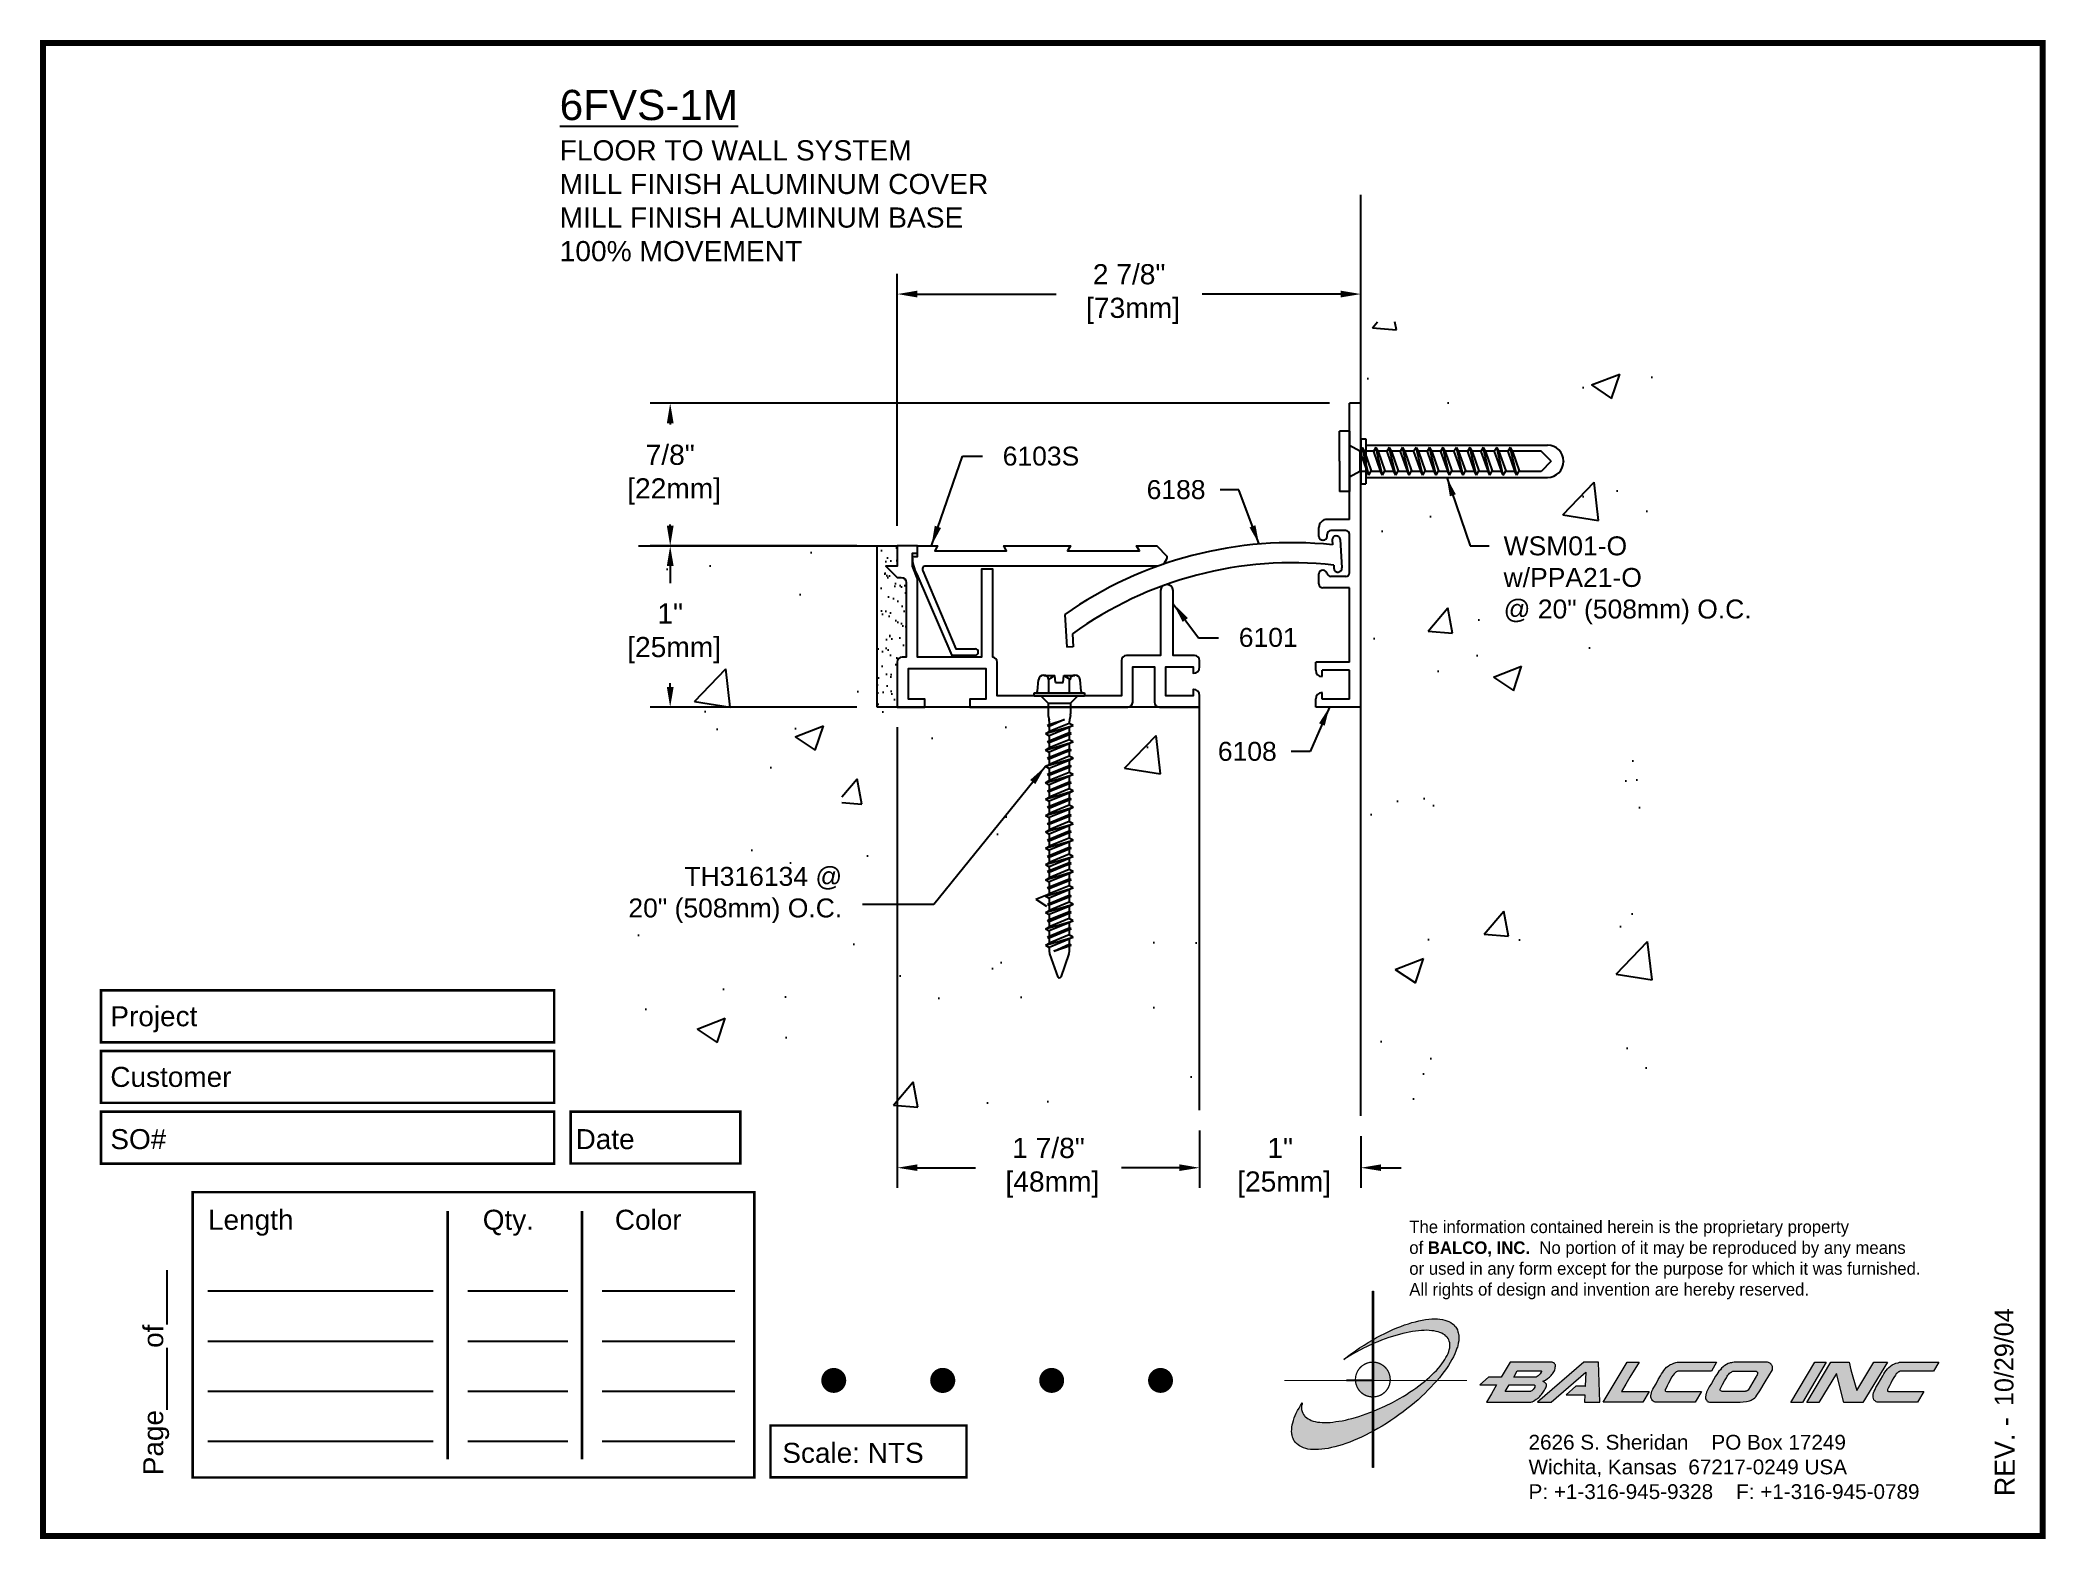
# Paper-space layout 'Layout1' of a CAD drawing. Header units: inches. Extents: x 0 to 10, y 0 to 7.5.
# The model-space entities are those that its viewports show. They can reach past a viewport. Long polylines and large blocks are cut down to what shows.
import ezdxf

# ---------------------------------------------------------------- set-up
doc = ezdxf.new("R2010")
doc.units = ezdxf.units.IN
doc.header["$MEASUREMENT"] = 0
for name, color, linetype in [('Anchors', 4, 'Continuous'), ('Border', 7, 'Continuous'), ('Conditions', 1, 'Continuous'), ('Dimensions', 3, 'Continuous'), ('Metals', 7, 'Continuous'), ('Text', 2, 'Continuous')]:
    doc.layers.add(name, color=color, linetype=linetype)
doc.styles.add('arial', font='arial.ttf')
doc.styles.add('Copyright', font='ERASDEMI.TTF')
doc.styles.get("Standard").update_dxf_attribs({"font": 'arial.ttf'})
doc.dimstyles.new('ARIAL', dxfattribs={"dimtxt": 0.125, "dimasz": 0.125, "dimexe": 0.125, "dimexo": 0.125, "dimgap": 0.125, "dimtad": 0, "dimtih": 1, "dimtoh": 1, "dimdec": 4, "dimzin": 3, "dimdsep": 46, "dimlunit": 4, "dimtxsty": 'arial', "dimcen": 0.125, "dimadec": 0, "dimazin": 0, "dimtfac": 1, "dimtdec": 4, "dimtofl": 0, "dimtmove": 0, "dimatfit": 3, "dimfxl": 0, "dimfrac": 2, "dimtolj": 1, "dimtzin": 0, "dimarcsym": 0})
doc.dimstyles.get("Standard").update_dxf_attribs({"dimtxt": 0.1175, "dimasz": 0.1175, "dimexe": 0.1175, "dimexo": 0.125, "dimgap": 0.09, "dimtad": 0, "dimtih": 1, "dimtoh": 1, "dimdec": 4, "dimzin": 0, "dimdsep": 46, "dimlunit": 4, "dimtxsty": 'Standard', "dimcen": 0.09, "dimadec": 0, "dimazin": 0, "dimtfac": 1, "dimtdec": 4, "dimtofl": 0, "dimtmove": 0, "dimatfit": 3, "dimfxl": 0, "dimfrac": 2, "dimtolj": 1, "dimtzin": 0, "dimarcsym": 0})

psp = doc.layouts.get("Layout1")

# ---------------------------------------------------------------- texts
at = {"layer": 'Border', "style": 'arial'}
for s, p in [('Project', (0.336, 2.547)), ('Customer', (0.336, 2.244)), ('SO#', (0.336, 1.933)), ('Date', (2.661, 1.933)), ('Length', (0.824, 1.53)), ('Qty.', (2.197, 1.53)), ('Color', (2.857, 1.53)), ('Scale: NTS', (3.694, 0.365))]:
    psp.add_text(s, height=0.1, dxfattribs=at).set_placement(p)
psp.add_text('Page%%u        %%uof%%u       ', height=0.1, rotation=90, dxfattribs=at).set_placement((0.6, 0.303))
at = {"layer": 'Border', "insert": (7.423, 0.505), "char_height": 0.074, "width": 2.3438, "attachment_point": 1, "style": 'arial'}
psp.add_mtext('2626 S. Sheridan    PO Box 17249\\PWichita, Kansas  67217-0249 USA \\PP: +1-316-945-9328    F: +1-316-945-0789', dxfattribs=at)

msp = doc.modelspace()

# ---------------------------------------------------------------- texts
at = {"layer": 'Text', "insert": (28.53143, 22.15852), "char_height": 0.1875, "width": 2.6875, "attachment_point": 1, "style": 'arial'}
msp.add_mtext('{\\L6FVS-1M\\P\\H0.6667x;\\lFLOOR TO WALL SYSTEM\\PMILL FINISH ALUMINUM COVER\\PMILL FINISH ALUMINUM BASE\\P100% MOVEMENT}', dxfattribs=at)
at = {"layer": 'Text', "char_height": 0.1175, "style": 'arial'}
for s, insert, attachment_point in [('6103S', (31.27907, 19.94575), 1), ('6101', (32.74306, 18.702), 7), ('TH316134 @\\P20" (508mm) O.C.', (30.28367, 17.16456), 6)]:
    msp.add_mtext(s, dxfattribs=dict(at, insert=insert, attachment_point=attachment_point))
at = {"layer": 'Text', "char_height": 0.1175}
for s, insert, attachment_point in [('6188', (32.53688, 19.61882), 9), ('WSM01-O\\Pw/PPA21-O\\P@ 20" (508mm) O.C.', (34.38545, 19.38896), 1), ('\\A1;6108', (32.97846, 17.99536), 9)]:
    msp.add_mtext(s, dxfattribs=dict(at, insert=insert, attachment_point=attachment_point))

# ---------------------------------------------------------------- blocks, each defined once
blk = doc.blocks.new('CADlogo')
h = blk.add_hatch(color=256)
h.paths.add_polyline_path([(0.918, 1.81), (0.909, 1.81), (0.909, 1.322), (0.918, 1.327)])
h.paths.add_polyline_path([(0.918, 1.285), (0.909, 1.281), (0.909, 1.1), (0.918, 1.1)])
h.paths.add_polyline_path([(0.918, 0.917), (0.909, 0.917), (0.909, 0.762), (0.909, 0.753), (0.91, 0.753), (0.918, 0.753)])
h.paths.add_polyline_path([(0.918, 1.091), (0.918, 1.1), (0.91, 1.1), (0.909, 1.1), (0.909, 0.917), (0.918, 0.917), (0.918, 0.919), (0.915, 0.919)])
h.paths.add_polyline_path([(0.918, 0.412), (0.909, 0.407), (0.909, 0.049), (0.918, 0.049)])
h.paths.add_polyline_path([(0.918, 0.753), (0.909, 0.753), (0.909, 0.606), (0.918, 0.609)])
h.paths.add_polyline_path([(0.918, 0.609), (0.909, 0.606), (0.909, 0.407), (0.918, 0.412)])
h.paths.add_polyline_path([(0.918, 1.327), (0.909, 1.322), (0.909, 1.281), (0.918, 1.285)])
h = blk.add_hatch(color=175)
h.paths.add_polyline_path([(0.574, 0.51), (0.543, 0.506), (0.514, 0.502), (0.487, 0.499), (0.459, 0.499), (0.432, 0.497), (0.406, 0.499), (0.382, 0.5), (0.36, 0.502), (0.338, 0.508), (0.318, 0.511), (0.298, 0.519), (0.282, 0.526), (0.265, 0.533), (0.252, 0.543), (0.24, 0.553), (0.234, 0.559), (0.229, 0.564), (0.22, 0.577), (0.212, 0.592), (0.205, 0.607), (0.203, 0.616), (0.201, 0.627), (0.199, 0.643), (0.201, 0.66), (0.201, 0.671), (0.205, 0.682), (0.207, 0.694), (0.19, 0.667), (0.176, 0.641), (0.161, 0.616), (0.148, 0.59), (0.137, 0.566), (0.128, 0.543), (0.119, 0.519), (0.113, 0.495), (0.108, 0.473), (0.104, 0.451), (0.103, 0.44), (0.103, 0.429), (0.101, 0.409), (0.103, 0.391), (0.104, 0.38), (0.106, 0.371), (0.11, 0.352), (0.115, 0.336), (0.124, 0.318), (0.13, 0.31), (0.135, 0.301), (0.143, 0.294), (0.15, 0.286), (0.165, 0.274), (0.181, 0.263), (0.199, 0.254), (0.22, 0.244), (0.242, 0.237), (0.263, 0.232), (0.289, 0.228), (0.315, 0.226), (0.342, 0.226), (0.371, 0.226), (0.402, 0.23), (0.434, 0.233), (0.467, 0.239), (0.499, 0.246), (0.534, 0.254), (0.571, 0.263), (0.606, 0.275), (0.644, 0.286), (0.682, 0.301), (0.721, 0.318), (0.759, 0.334), (0.799, 0.352), (0.841, 0.371), (0.882, 0.393), (0.909, 0.407), (0.909, 0.606), (0.884, 0.596), (0.847, 0.583), (0.81, 0.57), (0.774, 0.559), (0.739, 0.548), (0.704, 0.537), (0.671, 0.53), (0.638, 0.522), (0.606, 0.515)])
h.paths.add_polyline_path([(1.18, 0.738), (1.109, 0.698), (1.034, 0.661), (0.957, 0.627), (0.918, 0.609), (0.918, 0.412), (0.924, 0.414), (0.964, 0.438), (1.006, 0.462), (1.05, 0.489), (1.092, 0.517), (1.134, 0.544), (1.174, 0.574), (1.215, 0.603), (1.253, 0.634), (1.291, 0.663), (1.328, 0.694), (1.365, 0.725), (1.399, 0.757), (1.432, 0.788), (1.463, 0.819), (1.494, 0.85), (1.524, 0.883), (1.554, 0.917), (1.44, 0.917), (1.429, 0.908), (1.401, 0.886), (1.374, 0.864), (1.343, 0.842), (1.312, 0.822), (1.28, 0.8), (1.248, 0.778), (1.215, 0.758)])
h.paths.add_polyline_path([(1.769, 1.382), (1.767, 1.393), (1.763, 1.404), (1.758, 1.422), (1.749, 1.441), (1.743, 1.45), (1.738, 1.457), (1.73, 1.464), (1.725, 1.472), (1.709, 1.485), (1.692, 1.496), (1.674, 1.506), (1.654, 1.514), (1.632, 1.521), (1.61, 1.527), (1.584, 1.53), (1.559, 1.532), (1.531, 1.532), (1.502, 1.532), (1.471, 1.53), (1.44, 1.527), (1.407, 1.521), (1.374, 1.514), (1.339, 1.505), (1.304, 1.496), (1.268, 1.485), (1.229, 1.472), (1.191, 1.457), (1.152, 1.442), (1.114, 1.426), (1.074, 1.408), (1.034, 1.388), (0.991, 1.367), (0.951, 1.346), (0.918, 1.327), (0.918, 1.285), (0.926, 1.289), (0.964, 1.305), (1.001, 1.32), (1.037, 1.333), (1.074, 1.346), (1.109, 1.356), (1.143, 1.367), (1.178, 1.378), (1.213, 1.386), (1.246, 1.393), (1.277, 1.4), (1.31, 1.406), (1.339, 1.41), (1.368, 1.413), (1.398, 1.417), (1.425, 1.417), (1.452, 1.419), (1.476, 1.417), (1.502, 1.415), (1.524, 1.413), (1.546, 1.408), (1.566, 1.404), (1.584, 1.397), (1.602, 1.389), (1.617, 1.382), (1.632, 1.373), (1.644, 1.362), (1.65, 1.356), (1.655, 1.351), (1.665, 1.338), (1.672, 1.325), (1.677, 1.309), (1.681, 1.294), (1.683, 1.278), (1.683, 1.261), (1.683, 1.252), (1.681, 1.243), (1.677, 1.225), (1.672, 1.207), (1.665, 1.186), (1.655, 1.166), (1.644, 1.146), (1.632, 1.126), (1.619, 1.106), (1.602, 1.084), (1.586, 1.062), (1.568, 1.04), (1.548, 1.018), (1.527, 0.996), (1.504, 0.974), (1.48, 0.952), (1.456, 0.93), (1.44, 0.917), (1.554, 0.917), (1.579, 0.945), (1.602, 0.976), (1.626, 1.007), (1.648, 1.038), (1.668, 1.067), (1.687, 1.097), (1.703, 1.128), (1.719, 1.155), (1.732, 1.185), (1.743, 1.212), (1.752, 1.239), (1.758, 1.252), (1.762, 1.265), (1.767, 1.291), (1.771, 1.314), (1.771, 1.327), (1.773, 1.338), (1.771, 1.362), (1.771, 1.373)])
h.paths.add_polyline_path([(0.867, 1.296), (0.825, 1.271), (0.781, 1.243), (0.741, 1.214), (0.701, 1.186), (0.66, 1.157), (0.622, 1.128), (0.675, 1.161), (0.732, 1.194), (0.79, 1.225), (0.82, 1.239), (0.851, 1.254), (0.909, 1.281), (0.909, 1.322)])
h = blk.add_hatch(color=256)
h.paths.add_polyline_path([(1.074, 0.991), (1.07, 1.001), (1.065, 1.011), (1.059, 1.021), (1.053, 1.03), (1.046, 1.038), (1.039, 1.047), (1.031, 1.054), (1.022, 1.062), (1.014, 1.068), (1.004, 1.074), (0.995, 1.08), (0.985, 1.085), (0.975, 1.089), (0.964, 1.093), (0.954, 1.096), (0.943, 1.098), (0.932, 1.099), (0.921, 1.1), (0.918, 1.1), (0.918, 0.917), (0.94, 0.917), (1.086, 0.917), (1.087, 0.927), (1.086, 0.938), (1.085, 0.949), (1.083, 0.96), (1.081, 0.97), (1.078, 0.981)])
h.paths.add_polyline_path([(0.909, 0.917), (0.739, 0.917), (0.74, 0.91), (0.741, 0.899), (0.743, 0.888), (0.746, 0.878), (0.75, 0.867), (0.754, 0.857), (0.758, 0.847), (0.764, 0.837), (0.77, 0.828), (0.776, 0.819), (0.783, 0.811), (0.791, 0.803), (0.799, 0.795), (0.808, 0.788), (0.817, 0.782), (0.826, 0.776), (0.836, 0.771), (0.846, 0.766), (0.856, 0.762), (0.867, 0.759), (0.877, 0.757), (0.888, 0.755), (0.899, 0.753), (0.909, 0.753)])
h.paths.add_polyline_path([(0.918, 1.1), (0.91, 1.1), (0.909, 1.1), (0.909, 0.917), (0.918, 0.917)])
h = blk.add_hatch(color=256)
h.paths.add_polyline_path([(2.148, 0.874), (2.098, 0.784), (2.049, 0.7), (2.484, 0.7), (2.491, 0.702), (2.501, 0.703), (2.508, 0.705), (2.512, 0.707), (2.517, 0.711), (2.532, 0.72), (2.546, 0.729), (2.554, 0.735), (2.563, 0.74), (2.572, 0.747), (2.581, 0.757), (2.59, 0.768), (2.599, 0.777), (2.616, 0.799), (2.623, 0.811), (2.63, 0.822), (2.636, 0.833), (2.641, 0.844), (2.645, 0.855), (2.647, 0.864), (2.647, 0.879), (2.645, 0.883), (2.641, 0.886), (2.638, 0.892), (2.629, 0.899), (2.619, 0.905), (2.612, 0.91), (2.64, 0.921), (2.658, 0.936), (2.669, 0.943), (2.678, 0.95), (2.694, 0.967), (2.702, 0.976), (2.709, 0.985), (2.716, 0.994), (2.722, 1.005), (2.727, 1.014), (2.731, 1.025), (2.735, 1.038), (2.736, 1.049), (2.738, 1.062), (2.738, 1.073), (2.733, 1.082), (2.727, 1.088), (2.72, 1.093), (2.713, 1.097), (2.704, 1.099), (2.694, 1.1), (2.685, 1.102), (2.674, 1.102), (2.285, 1.102), (2.195, 0.952), (2.069, 0.952), (1.981, 0.874)])
h.paths.add_polyline_path([(2.274, 0.874), (2.53, 0.874), (2.534, 0.865), (2.532, 0.852), (2.524, 0.841), (2.515, 0.828), (2.505, 0.815), (2.493, 0.81), (2.49, 0.808), (2.235, 0.808)], flags=16)
h.paths.add_polyline_path([(2.321, 0.952), (2.356, 1.014), (2.587, 1.014), (2.592, 1.014), (2.597, 1.014), (2.597, 1.003), (2.59, 0.991), (2.583, 0.98), (2.569, 0.966), (2.555, 0.958), (2.546, 0.952), (2.535, 0.952)], flags=16)
h.paths.add_polyline_path([(3.04, 1.002), (3.036, 0.859), (2.941, 0.859), (2.844, 0.773), (3.031, 0.773), (3.027, 0.7), (3.181, 0.7), (3.168, 1.102), (3.02, 1.102), (2.557, 0.7), (2.694, 0.7)])
h.paths.add_polyline_path([(3.214, 0.7), (3.611, 0.7), (3.675, 0.808), (3.397, 0.808), (3.441, 0.881), (3.483, 0.952), (3.574, 1.102), (3.454, 1.102)])
h.paths.add_polyline_path([(3.788, 0.965), (3.766, 0.927), (3.743, 0.885), (3.721, 0.846), (3.71, 0.83), (3.702, 0.811), (3.697, 0.795), (3.693, 0.778), (3.691, 0.769), (3.691, 0.76), (3.691, 0.749), (3.693, 0.74), (3.7, 0.727), (3.708, 0.716), (3.711, 0.714), (3.724, 0.705), (3.733, 0.702), (3.744, 0.702), (3.757, 0.7), (3.774, 0.7), (4.134, 0.7), (4.196, 0.808), (3.854, 0.808), (3.841, 0.808), (3.833, 0.816), (3.836, 0.826), (3.843, 0.841), (3.856, 0.864), (3.869, 0.892), (3.883, 0.921), (3.898, 0.949), (3.914, 0.972), (3.924, 0.983), (3.931, 0.992), (3.943, 1.002), (3.954, 1.008), (3.969, 1.011), (4.297, 1.011), (4.346, 1.102), (4.238, 1.102), (4.15, 1.102), (4.075, 1.1), (3.997, 1.102), (3.982, 1.1), (3.968, 1.1), (3.955, 1.099), (3.942, 1.097), (3.92, 1.089), (3.9, 1.082), (3.889, 1.078), (3.88, 1.073), (3.863, 1.062), (3.849, 1.049), (3.834, 1.035), (3.821, 1.018), (3.81, 1.002), (3.799, 0.983)])
h.paths.add_polyline_path([(4.509, 1.097), (4.496, 1.095), (4.485, 1.093), (4.476, 1.089), (4.465, 1.086), (4.447, 1.077), (4.43, 1.066), (4.421, 1.06), (4.414, 1.055), (4.399, 1.04), (4.386, 1.025), (4.372, 1.011), (4.361, 0.994), (4.35, 0.976), (4.337, 0.96), (4.317, 0.923), (4.297, 0.888), (4.275, 0.855), (4.26, 0.828), (4.255, 0.813), (4.247, 0.799), (4.244, 0.784), (4.242, 0.777), (4.24, 0.769), (4.238, 0.753), (4.238, 0.735), (4.246, 0.722), (4.251, 0.714), (4.253, 0.713), (4.257, 0.711), (4.262, 0.705), (4.269, 0.703), (4.278, 0.702), (4.289, 0.7), (4.564, 0.7), (4.571, 0.7), (4.584, 0.702), (4.613, 0.703), (4.648, 0.707), (4.664, 0.709), (4.677, 0.713), (4.686, 0.716), (4.694, 0.722), (4.705, 0.727), (4.717, 0.735), (4.73, 0.744), (4.741, 0.755), (4.752, 0.769), (4.781, 0.815), (4.833, 0.903), (4.906, 1.025), (4.908, 1.035), (4.908, 1.046), (4.906, 1.051), (4.906, 1.057), (4.9, 1.069), (4.893, 1.08), (4.889, 1.082), (4.888, 1.086), (4.88, 1.089), (4.873, 1.093), (4.866, 1.097), (4.856, 1.1), (4.846, 1.1), (4.844, 1.1), (4.73, 1.1), (4.626, 1.1), (4.58, 1.1), (4.542, 1.099), (4.524, 1.099)])
h.paths.add_polyline_path([(4.527, 1.011), (4.54, 1.011), (4.745, 1.011), (4.752, 1.003), (4.758, 0.998), (4.758, 0.985), (4.756, 0.98), (4.754, 0.974), (4.749, 0.965), (4.743, 0.956), (4.734, 0.941), (4.663, 0.821), (4.648, 0.812), (4.639, 0.81), (4.633, 0.808), (4.622, 0.808), (4.61, 0.808), (4.416, 0.808), (4.398, 0.808), (4.39, 0.813), (4.387, 0.813), (4.385, 0.819), (4.378, 0.825), (4.385, 0.832), (4.408, 0.877), (4.428, 0.914), (4.447, 0.945), (4.454, 0.96), (4.461, 0.971), (4.474, 0.986), (4.487, 0.996), (4.496, 1.002), (4.508, 1.009), (4.516, 1.009)], flags=16)
h.paths.add_polyline_path([(5.089, 0.698), (5.206, 0.698), (5.445, 1.1), (5.33, 1.099)])
h.paths.add_polyline_path([(5.489, 1.099), (5.252, 0.698), (5.37, 0.698), (5.548, 0.987), (5.621, 0.698), (5.811, 0.698), (6.055, 1.099), (5.919, 1.1), (5.749, 0.817), (5.709, 0.954), (5.691, 1.024), (5.672, 1.099)])
h.paths.add_polyline_path([(6.086, 1.06), (6.069, 1.047), (6.056, 1.035), (6.044, 1.018), (6.031, 1.002), (6.02, 0.983), (6.009, 0.965), (5.987, 0.925), (5.965, 0.885), (5.941, 0.846), (5.932, 0.828), (5.923, 0.811), (5.917, 0.795), (5.914, 0.778), (5.912, 0.769), (5.912, 0.758), (5.914, 0.749), (5.916, 0.738), (5.921, 0.725), (5.928, 0.716), (5.936, 0.709), (5.945, 0.705), (5.954, 0.702), (5.965, 0.7), (5.98, 0.7), (5.994, 0.7), (6.355, 0.7), (6.419, 0.806), (6.073, 0.806), (6.056, 0.811), (6.056, 0.821), (6.056, 0.826), (6.064, 0.841), (6.077, 0.864), (6.089, 0.892), (6.104, 0.919), (6.119, 0.947), (6.135, 0.972), (6.144, 0.983), (6.153, 0.992), (6.163, 1), (6.166, 1.003), (6.172, 1.005), (6.178, 1.008), (6.19, 1.011), (6.517, 1.011), (6.569, 1.1), (6.459, 1.102), (6.373, 1.1), (6.296, 1.1), (6.217, 1.1), (6.203, 1.1), (6.19, 1.099), (6.175, 1.099), (6.164, 1.095), (6.141, 1.089), (6.12, 1.082), (6.111, 1.077), (6.102, 1.073)])
blk.add_hatch(color=256).paths.add_polyline_path([(0.918, 0.609), (0.909, 0.606), (0.909, 0.407), (0.918, 0.412)])
for q in [(0.65, 0.917), (0.909, 0.648)]:
    blk.add_line((0.909, 0.917), q)
at = {"color": 7, "lineweight": 0}
for points in [[(0.909, 1.81), (0.918, 1.81), (0.918, 0.049), (0.909, 0.049), (0.909, 1.81)], [(2.738, 1.073), (2.733, 1.082), (2.727, 1.088), (2.72, 1.093), (2.713, 1.097), (2.704, 1.099), (2.694, 1.1), (2.685, 1.102), (2.674, 1.102), (2.285, 1.102), (2.195, 0.952), (2.069, 0.952), (1.981, 0.874), (2.148, 0.874), (2.098, 0.784), (2.049, 0.7), (2.484, 0.7), (2.491, 0.702), (2.501, 0.703), (2.508, 0.705), (2.512, 0.707), (2.517, 0.711), (2.532, 0.72), (2.546, 0.729), (2.554, 0.735), (2.563, 0.74), (2.572, 0.747), (2.581, 0.757), (2.59, 0.768), (2.599, 0.777), (2.616, 0.799), (2.623, 0.811), (2.63, 0.822), (2.636, 0.833), (2.641, 0.844), (2.645, 0.855), (2.647, 0.864), (2.647, 0.874), (2.647, 0.879), (2.645, 0.883), (2.641, 0.886), (2.638, 0.892), (2.629, 0.899), (2.619, 0.905), (2.612, 0.91), (2.64, 0.921), (2.658, 0.936), (2.669, 0.943), (2.678, 0.95), (2.694, 0.967), (2.702, 0.976), (2.709, 0.985), (2.716, 0.994), (2.722, 1.005), (2.727, 1.014), (2.731, 1.025), (2.735, 1.038), (2.736, 1.049), (2.738, 1.062), (2.738, 1.073), (2.738, 1.073)], [(2.587, 0.985), (2.583, 0.98), (2.572, 0.969), (2.565, 0.963), (2.555, 0.958), (2.546, 0.952), (2.535, 0.952), (2.321, 0.952), (2.356, 1.014), (2.587, 1.014), (2.592, 1.014), (2.594, 1.014), (2.596, 1.013), (2.597, 1.011), (2.597, 1.005), (2.596, 1), (2.59, 0.991), (2.587, 0.985), (2.587, 0.985)], [(3.027, 0.7), (3.181, 0.7), (3.168, 1.102), (3.02, 1.102), (2.557, 0.7), (2.694, 0.7), (3.04, 1.002), (3.036, 0.859), (3.038, 0.859), (2.941, 0.859), (2.844, 0.773), (3.031, 0.773), (3.027, 0.7), (3.027, 0.7)], [(3.214, 0.7), (3.454, 1.102), (3.574, 1.102), (3.483, 0.952), (3.441, 0.881), (3.397, 0.808), (3.675, 0.808), (3.611, 0.7), (3.214, 0.7), (3.214, 0.7)], [(3.969, 1.011), (3.96, 1.009), (3.955, 1.007), (3.949, 1.005), (3.946, 1.003), (3.94, 1), (3.931, 0.992), (3.924, 0.983), (3.914, 0.972), (3.898, 0.949), (3.883, 0.921), (3.869, 0.892), (3.856, 0.864), (3.843, 0.841), (3.836, 0.826), (3.834, 0.821), (3.834, 0.817), (3.836, 0.813), (3.839, 0.81), (3.847, 0.808), (3.854, 0.808), (4.196, 0.808), (4.134, 0.7), (3.774, 0.7), (3.757, 0.7), (3.744, 0.702), (3.733, 0.702), (3.724, 0.705), (3.715, 0.711), (3.711, 0.713), (3.708, 0.716), (3.7, 0.727), (3.693, 0.74), (3.691, 0.749), (3.691, 0.76), (3.691, 0.769), (3.693, 0.778), (3.697, 0.795), (3.702, 0.811), (3.71, 0.83), (3.721, 0.846), (3.743, 0.885), (3.766, 0.927), (3.788, 0.965), (3.799, 0.983), (3.81, 1.002), (3.821, 1.018), (3.834, 1.035), (3.849, 1.049), (3.863, 1.062), (3.88, 1.073), (3.889, 1.078), (3.9, 1.082), (3.92, 1.089), (3.942, 1.097), (3.955, 1.099), (3.968, 1.1), (3.982, 1.1), (3.997, 1.102), (4.075, 1.1), (4.15, 1.102), (4.238, 1.102), (4.346, 1.102), (4.297, 1.011), (3.969, 1.011), (3.969, 1.011)], [(4.846, 1.1), (4.844, 1.1), (4.73, 1.1), (4.626, 1.1), (4.58, 1.1), (4.542, 1.099), (4.524, 1.099), (4.509, 1.097), (4.496, 1.095), (4.485, 1.093), (4.476, 1.089), (4.465, 1.086), (4.447, 1.077), (4.43, 1.066), (4.421, 1.06), (4.414, 1.055), (4.399, 1.04), (4.386, 1.025), (4.372, 1.011), (4.361, 0.994), (4.35, 0.976), (4.337, 0.96), (4.317, 0.923), (4.297, 0.888), (4.275, 0.855), (4.26, 0.828), (4.255, 0.813), (4.247, 0.799), (4.244, 0.784), (4.242, 0.777), (4.24, 0.769), (4.238, 0.753), (4.238, 0.735), (4.246, 0.722), (4.251, 0.714), (4.253, 0.713), (4.257, 0.711), (4.262, 0.705), (4.269, 0.703), (4.278, 0.702), (4.289, 0.7), (4.564, 0.7), (4.571, 0.7), (4.584, 0.702), (4.613, 0.703), (4.648, 0.707), (4.664, 0.709), (4.677, 0.713), (4.686, 0.716), (4.694, 0.722), (4.705, 0.727), (4.717, 0.735), (4.73, 0.744), (4.741, 0.755), (4.752, 0.769), (4.781, 0.815), (4.833, 0.903), (4.906, 1.025), (4.908, 1.035), (4.908, 1.046), (4.906, 1.051), (4.906, 1.057), (4.9, 1.069), (4.897, 1.075), (4.893, 1.08), (4.889, 1.082), (4.888, 1.086), (4.88, 1.089), (4.873, 1.093), (4.866, 1.097), (4.856, 1.1), (4.846, 1.1), (4.846, 1.1)], [(4.734, 0.941), (4.663, 0.821), (4.653, 0.815), (4.646, 0.811), (4.639, 0.81), (4.633, 0.808), (4.622, 0.808), (4.61, 0.808), (4.416, 0.808), (4.403, 0.808), (4.396, 0.81), (4.39, 0.813), (4.388, 0.813), (4.386, 0.815), (4.385, 0.819), (4.383, 0.821), (4.383, 0.826), (4.383, 0.83), (4.385, 0.832), (4.408, 0.877), (4.428, 0.914), (4.447, 0.945), (4.454, 0.96), (4.461, 0.971), (4.471, 0.982), (4.478, 0.989), (4.487, 0.996), (4.496, 1.002), (4.505, 1.007), (4.511, 1.009), (4.516, 1.009), (4.527, 1.011), (4.54, 1.011), (4.743, 1.011), (4.749, 1.007), (4.752, 1.003), (4.756, 1), (4.758, 0.994), (4.758, 0.985), (4.756, 0.98), (4.754, 0.974), (4.749, 0.965), (4.743, 0.956), (4.734, 0.941), (4.734, 0.941)], [(5.089, 0.698), (5.33, 1.099), (5.445, 1.1), (5.206, 0.698), (5.091, 0.698), (5.089, 0.698), (5.089, 0.698)], [(5.811, 0.698), (5.621, 0.698), (5.548, 0.987), (5.37, 0.698), (5.252, 0.698), (5.489, 1.099), (5.672, 1.099), (5.691, 1.024), (5.709, 0.954), (5.749, 0.817), (5.919, 1.1), (6.055, 1.099), (5.811, 0.698), (5.811, 0.698)], [(6.19, 1.011), (6.181, 1.009), (6.175, 1.007), (6.172, 1.005), (6.166, 1.003), (6.163, 1), (6.153, 0.992), (6.144, 0.983), (6.135, 0.972), (6.119, 0.947), (6.104, 0.919), (6.089, 0.892), (6.077, 0.864), (6.064, 0.841), (6.056, 0.826), (6.056, 0.821), (6.056, 0.815), (6.058, 0.811), (6.062, 0.81), (6.067, 0.808), (6.077, 0.806), (6.419, 0.806), (6.355, 0.7), (5.994, 0.7), (5.98, 0.7), (5.965, 0.7), (5.954, 0.702), (5.945, 0.705), (5.936, 0.709), (5.932, 0.713), (5.928, 0.716), (5.921, 0.725), (5.916, 0.738), (5.914, 0.749), (5.912, 0.758), (5.912, 0.769), (5.914, 0.778), (5.917, 0.795), (5.923, 0.811), (5.932, 0.828), (5.941, 0.846), (5.965, 0.885), (5.987, 0.925), (6.009, 0.965), (6.02, 0.983), (6.031, 1.002), (6.044, 1.018), (6.056, 1.035), (6.069, 1.047), (6.086, 1.06), (6.102, 1.073), (6.111, 1.077), (6.12, 1.082), (6.141, 1.089), (6.164, 1.095), (6.175, 1.099), (6.19, 1.099), (6.203, 1.1), (6.217, 1.1), (6.296, 1.1), (6.373, 1.1), (6.459, 1.102), (6.569, 1.1), (6.517, 1.011), (6.19, 1.011), (6.19, 1.011)], [(2.484, 0.808), (2.235, 0.808), (2.274, 0.874), (2.524, 0.874), (2.53, 0.872), (2.532, 0.87), (2.533, 0.866), (2.533, 0.863), (2.532, 0.852), (2.524, 0.841), (2.515, 0.828), (2.506, 0.817), (2.501, 0.813), (2.493, 0.81), (2.49, 0.808), (2.486, 0.808), (2.484, 0.808), (2.484, 0.808)]]:
    blk.add_lwpolyline(points, dxfattribs=at)
at = {"color": 175, "lineweight": 0}
blk.add_lwpolyline([(1.758, 1.422), (1.763, 1.404), (1.767, 1.393), (1.769, 1.382), (1.771, 1.373), (1.771, 1.362), (1.773, 1.338), (1.771, 1.327), (1.771, 1.314), (1.767, 1.291), (1.762, 1.265), (1.758, 1.252), (1.752, 1.239), (1.743, 1.212), (1.732, 1.185), (1.719, 1.155), (1.703, 1.128), (1.687, 1.097), (1.668, 1.067), (1.648, 1.038), (1.626, 1.007), (1.602, 0.976), (1.579, 0.945), (1.551, 0.914), (1.524, 0.883), (1.494, 0.85), (1.463, 0.819), (1.432, 0.788), (1.399, 0.757), (1.365, 0.725), (1.328, 0.694), (1.291, 0.663), (1.253, 0.634), (1.215, 0.603), (1.174, 0.574), (1.134, 0.544), (1.092, 0.517), (1.05, 0.489), (1.006, 0.462), (0.964, 0.438), (0.924, 0.414), (0.882, 0.393), (0.841, 0.371), (0.799, 0.352), (0.759, 0.334), (0.721, 0.318), (0.682, 0.301), (0.644, 0.286), (0.606, 0.275), (0.571, 0.263), (0.534, 0.254), (0.499, 0.246), (0.467, 0.239), (0.434, 0.233), (0.402, 0.23), (0.371, 0.226), (0.342, 0.226), (0.315, 0.226), (0.289, 0.228), (0.263, 0.232), (0.242, 0.237), (0.22, 0.244), (0.199, 0.254), (0.181, 0.263), (0.165, 0.274), (0.15, 0.286), (0.143, 0.294), (0.135, 0.301), (0.13, 0.31), (0.124, 0.318), (0.115, 0.336), (0.11, 0.352), (0.106, 0.371), (0.104, 0.38), (0.103, 0.391), (0.101, 0.409), (0.103, 0.429), (0.103, 0.44), (0.104, 0.451), (0.108, 0.473), (0.113, 0.495), (0.119, 0.519), (0.128, 0.543), (0.137, 0.566), (0.148, 0.59), (0.161, 0.616), (0.176, 0.641), (0.19, 0.667), (0.207, 0.694), (0.205, 0.682), (0.201, 0.671), (0.201, 0.66), (0.199, 0.649), (0.199, 0.638), (0.201, 0.627), (0.203, 0.616), (0.205, 0.607), (0.212, 0.592), (0.22, 0.577), (0.229, 0.564), (0.234, 0.559), (0.24, 0.553), (0.252, 0.543), (0.265, 0.533), (0.282, 0.526), (0.298, 0.519), (0.318, 0.511), (0.338, 0.508), (0.36, 0.502), (0.382, 0.5), (0.406, 0.499), (0.432, 0.497), (0.459, 0.499), (0.487, 0.499), (0.514, 0.502), (0.543, 0.506), (0.574, 0.51), (0.606, 0.515), (0.638, 0.522), (0.671, 0.53), (0.704, 0.537), (0.739, 0.548), (0.774, 0.559), (0.81, 0.57), (0.847, 0.583), (0.884, 0.596), (0.92, 0.61), (0.957, 0.627), (1.034, 0.661), (1.109, 0.698), (1.18, 0.738), (1.215, 0.758), (1.248, 0.778), (1.28, 0.8), (1.312, 0.822), (1.343, 0.842), (1.374, 0.864), (1.401, 0.886), (1.429, 0.908), (1.456, 0.93), (1.48, 0.952), (1.504, 0.974), (1.527, 0.996), (1.548, 1.018), (1.568, 1.04), (1.586, 1.062), (1.602, 1.084), (1.619, 1.106), (1.632, 1.126), (1.644, 1.146), (1.655, 1.166), (1.665, 1.186), (1.672, 1.207), (1.677, 1.225), (1.681, 1.243), (1.683, 1.252), (1.683, 1.261), (1.683, 1.278), (1.681, 1.294), (1.677, 1.309), (1.672, 1.325), (1.665, 1.338), (1.655, 1.351), (1.65, 1.356), (1.644, 1.362), (1.632, 1.373), (1.617, 1.382), (1.602, 1.389), (1.584, 1.397), (1.566, 1.404), (1.546, 1.408), (1.524, 1.413), (1.502, 1.415), (1.476, 1.417), (1.452, 1.419), (1.425, 1.417), (1.398, 1.417), (1.368, 1.413), (1.339, 1.41), (1.31, 1.406), (1.277, 1.4), (1.246, 1.393), (1.213, 1.386), (1.178, 1.378), (1.143, 1.367), (1.109, 1.356), (1.074, 1.346), (1.037, 1.333), (1.001, 1.32), (0.964, 1.305), (0.926, 1.289), (0.851, 1.254), (0.82, 1.239), (0.79, 1.225), (0.732, 1.194), (0.675, 1.161), (0.622, 1.128), (0.66, 1.157), (0.701, 1.186), (0.741, 1.214), (0.781, 1.243), (0.825, 1.271), (0.867, 1.296), (0.909, 1.322), (0.951, 1.346), (0.991, 1.367), (1.034, 1.388), (1.074, 1.408), (1.114, 1.426), (1.152, 1.442), (1.191, 1.457), (1.229, 1.472), (1.268, 1.485), (1.304, 1.496), (1.339, 1.505), (1.374, 1.514), (1.407, 1.521), (1.44, 1.527), (1.471, 1.53), (1.502, 1.532), (1.531, 1.532), (1.559, 1.532), (1.584, 1.53), (1.61, 1.527), (1.632, 1.521), (1.654, 1.514), (1.674, 1.506), (1.692, 1.496), (1.709, 1.485), (1.725, 1.472), (1.73, 1.464), (1.738, 1.457), (1.743, 1.45), (1.749, 1.441), (1.758, 1.422), (1.758, 1.422)], dxfattribs=at)
at = {"color": 7, "lineweight": 0, "const_width": 0.0128}
blk.add_lwpolyline([(1.087, 0.927), (1.086, 0.938), (1.085, 0.949), (1.083, 0.96), (1.081, 0.97), (1.078, 0.981), (1.074, 0.991), (1.07, 1.001), (1.065, 1.011), (1.059, 1.021), (1.053, 1.03), (1.046, 1.038), (1.039, 1.047), (1.031, 1.054), (1.022, 1.062), (1.014, 1.068), (1.004, 1.074), (0.995, 1.08), (0.985, 1.085), (0.975, 1.089), (0.964, 1.093), (0.954, 1.096), (0.943, 1.098), (0.932, 1.099), (0.921, 1.1), (0.91, 1.1), (0.899, 1.1), (0.888, 1.099), (0.877, 1.097), (0.867, 1.094), (0.856, 1.091), (0.846, 1.087), (0.836, 1.082), (0.826, 1.077), (0.817, 1.071), (0.808, 1.065), (0.799, 1.058), (0.791, 1.05), (0.783, 1.043), (0.776, 1.034), (0.77, 1.025), (0.764, 1.016), (0.758, 1.006), (0.754, 0.996), (0.75, 0.986), (0.746, 0.976), (0.743, 0.965), (0.741, 0.954), (0.74, 0.943), (0.739, 0.932), (0.739, 0.921), (0.74, 0.91), (0.741, 0.899), (0.743, 0.888), (0.746, 0.878), (0.75, 0.867), (0.754, 0.857), (0.758, 0.847), (0.764, 0.837), (0.77, 0.828), (0.776, 0.819), (0.783, 0.811), (0.791, 0.803), (0.799, 0.795), (0.808, 0.788), (0.817, 0.782), (0.826, 0.776), (0.836, 0.771), (0.846, 0.766), (0.856, 0.762), (0.867, 0.759), (0.877, 0.757), (0.888, 0.755), (0.899, 0.753), (0.91, 0.753), (0.921, 0.753), (0.932, 0.754), (0.943, 0.756), (0.954, 0.758), (0.964, 0.761), (0.975, 0.764), (0.985, 0.769), (0.995, 0.773), (1.004, 0.779), (1.014, 0.785), (1.022, 0.792), (1.031, 0.799), (1.039, 0.807), (1.046, 0.815), (1.053, 0.824), (1.059, 0.833), (1.065, 0.842), (1.07, 0.852), (1.074, 0.862), (1.078, 0.872), (1.081, 0.883), (1.083, 0.894), (1.085, 0.905), (1.086, 0.916), (1.087, 0.927)], dxfattribs=at)
at = {"color": 7, "lineweight": 0}
blk.add_lwpolyline([(1.853, 0.917, 0.0091, 0.0091, 0), (0.029, 0.917, 0.00366, 0.00366, 0), (0.029, 0.917, 0.00366, 0.00366, 0)], format="xyseb", dxfattribs=at)
blk = doc.blocks.new('ACADlogo')
blk.add_blockref('CADlogo', (-0.011, 7.152))
blk = doc.blocks.new('RevisionTag')
at = {"style": 'Copyright', "flags": 4}
blk.add_attdef('REVISIONDATE', (-0.147, 0.648), '', height=0.0938, rotation=90, dxfattribs=at)
at = {"layer": 'Border', "style": 'Copyright'}
blk.add_text('REV. -', height=0.1, rotation=90, dxfattribs=at).set_placement((-0.14, 0.199))
blk = doc.blocks.new('COPYRIGHTNOTE')
at = {"insert": (-3.166, 1.576), "char_height": 0.0625, "width": 50.295, "attachment_point": 1, "style": 'Copyright'}
blk.add_mtext('The information contained herein is the proprietary property\\Pof {\\fEras Bold ITC|b0|i0|c0|p34;BALCO, INC.}  No portion of it may be reproduced by any means\\Por used in any form except for the purpose for which it was furnished.\\PAll rights of design and invention are hereby reserved.', dxfattribs=at)
blk = doc.blocks.new('6103S')
blk.add_lwpolyline([(-0.407, -0.285), (-0.549, -0.285), (-0.765, 0.218, -0.131528), (-0.794, 0.327), (-0.794, 0.329), (-0.764, 0.329), (-0.764, 0.394), (-0.639, 0.394), (-0.657, 0.364), (-0.211, 0.364), (-0.228, 0.394), (0.184, 0.394), (0.166, 0.364), (0.612, 0.364), (0.595, 0.394), (0.72, 0.394), (0.783, 0.331, -0.414214), (0.721, 0.269), (-0.714, 0.269, 0.577187), (-0.731, 0.239), (-0.527, -0.245), (-0.407, -0.245)], format="xyb")
blk.add_arc((-0.407, -0.265), 0.02, 269.652, 89.1599)
blk = doc.blocks.new('*D2')
at = {"layer": 'Defpoints', "color": 0}
for p in [(30.625, 18.33), (32.5, 15.83), (32.5, 15.473)]:
    blk.add_point(p, dxfattribs=at)
at = {"layer": 'Dimensions', "color": 0, "lineweight": -2}
for p, q in [((30.625, 18.205), (30.625, 15.348)), ((32.5, 15.705), (32.5, 15.348)), ((30.75, 15.473), (31.11, 15.473)), ((32.375, 15.473), (32.016, 15.473))]:
    blk.add_line(p, q, dxfattribs=at)
at = {"layer": 'Dimensions', "color": 0}
for points in [[(30.75, 15.494), (30.75, 15.453), (30.625, 15.473)], [(32.375, 15.494), (32.375, 15.453), (32.5, 15.473)]]:
    blk.add_solid(points, dxfattribs=at)
at = {"layer": 'Dimensions', "color": 0, "insert": (31.563, 15.473), "char_height": 0.125, "attachment_point": 5, "style": 'arial'}
blk.add_mtext('\\A1;1 7/8"\\P [48mm]', dxfattribs=at)
blk = doc.blocks.new('*D3')
at = {"layer": 'Defpoints', "color": 0}
for p in [(29.021, 19.33), (29.217, 18.33), (30.5, 18.33)]:
    blk.add_point(p, dxfattribs=at)
at = {"layer": 'Dimensions', "color": 0, "lineweight": -2}
for p, q in [((29.146, 19.33), (29.342, 19.33)), ((29.217, 19.205), (29.217, 19.098)), ((29.217, 18.455), (29.217, 18.479)), ((30.375, 18.33), (29.092, 18.33))]:
    blk.add_line(p, q, dxfattribs=at)
at = {"layer": 'Dimensions', "color": 0}
for points in [[(29.196, 19.205), (29.238, 19.205), (29.217, 19.33)], [(29.196, 18.455), (29.238, 18.455), (29.217, 18.33)]]:
    blk.add_solid(points, dxfattribs=at)
at = {"layer": 'Dimensions', "color": 0, "insert": (29.217, 18.788), "char_height": 0.125, "attachment_point": 5, "style": 'arial'}
blk.add_mtext('\\A1;1"\\P [25mm]', dxfattribs=at)
blk = doc.blocks.new('*D4')
at = {"layer": 'Defpoints', "color": 0}
for p in [(30.625, 20.892), (33.5, 20.72), (30.625, 19.33)]:
    blk.add_point(p, dxfattribs=at)
at = {"layer": 'Dimensions', "color": 0, "lineweight": -2}
for p, q in [((30.625, 19.455), (30.625, 21.017)), ((33.5, 20.845), (33.5, 21.017)), ((30.75, 20.892), (31.61, 20.892)), ((33.375, 20.892), (32.516, 20.892))]:
    blk.add_line(p, q, dxfattribs=at)
at = {"layer": 'Dimensions', "color": 0}
for points in [[(30.75, 20.913), (30.75, 20.871), (30.625, 20.892)], [(33.375, 20.913), (33.375, 20.871), (33.5, 20.892)]]:
    blk.add_solid(points, dxfattribs=at)
at = {"layer": 'Dimensions', "color": 0, "insert": (32.063, 20.892), "char_height": 0.125, "attachment_point": 5, "style": 'arial'}
blk.add_mtext('\\A1;2 7/8"\\P [73mm]', dxfattribs=at)
blk = doc.blocks.new('*D5')
at = {"layer": 'Defpoints', "color": 0}
for p in [(32.5, 15.83), (33.5, 15.794), (32.5, 15.473)]:
    blk.add_point(p, dxfattribs=at)
at = {"layer": 'Dimensions', "color": 0, "lineweight": -2}
for p, q in [((32.5, 15.705), (32.5, 15.348)), ((33.5, 15.669), (33.5, 15.348)), ((32.375, 15.473), (32.25, 15.473)), ((33.625, 15.473), (33.75, 15.473))]:
    blk.add_line(p, q, dxfattribs=at)
at = {"layer": 'Dimensions', "color": 0}
for points in [[(32.375, 15.494), (32.375, 15.453), (32.5, 15.473)], [(33.625, 15.494), (33.625, 15.453), (33.5, 15.473)]]:
    blk.add_solid(points, dxfattribs=at)
at = {"layer": 'Dimensions', "color": 0, "insert": (33, 15.473), "char_height": 0.125, "attachment_point": 5, "style": 'arial'}
blk.add_mtext('\\A1;1"\\P [25mm]', dxfattribs=at)
blk = doc.blocks.new('TH-316134')
for p, q in [((-0.097, 0.127), (-0.027, 0.127)), ((-0.023, 0.083), (-0.027, 0.127)), ((0.023, 0.083), (0.027, 0.127)), ((0.027, 0.127), (0.097, 0.127)), ((-0.157, 0.019), (0.157, 0.019)), ((-0.157, 0), (-0.157, 0.019)), ((-0.157, 0), (0.157, 0)), ((-0.135, 0.029), (-0.129, 0.1)), ((-0.115, 0), (-0.07, -0.045)), ((-0.065, 0.019), (-0.065, 0.1)), ((-0.023, 0.083), (0.023, 0.083)), ((0.064, 0.019), (0.064, 0.1)), ((0.115, 0), (0.07, -0.045)), ((0.135, 0.029), (0.129, 0.1)), ((0.157, 0.019), (0.157, 0)), ((-0.07, -0.045), (0.07, -0.045)), ((-0.07, -0.045), (-0.07, -0.112)), ((-0.069, -0.122), (-0.063, -0.148)), ((0.069, -0.122), (0.063, -0.148)), ((0.07, -0.045), (0.07, -0.112)), ((-0.086, -0.234), (0.086, -0.184)), ((-0.086, -0.234), (-0.062, -0.221)), ((-0.086, -0.234), (-0.062, -0.247)), ((-0.074, -0.184), (0.032, -0.147)), ((-0.074, -0.184), (-0.062, -0.177)), ((-0.074, -0.184), (-0.062, -0.19)), ((-0.074, -0.285), (0.074, -0.234)), ((0.032, -0.147), (-0.062, -0.19)), ((-0.062, -0.177), (0.032, -0.147)), ((-0.062, -0.157), (-0.062, -0.177)), ((0.062, -0.171), (-0.062, -0.221)), ((-0.062, -0.19), (-0.062, -0.221)), ((0.062, -0.197), (-0.062, -0.247)), ((-0.062, -0.279), (0.062, -0.228)), ((0.062, -0.241), (-0.062, -0.291)), ((-0.062, -0.247), (-0.062, -0.279)), ((0.062, -0.157), (0.062, -0.171)), ((0.086, -0.184), (0.062, -0.171)), ((0.086, -0.184), (0.062, -0.197)), ((0.062, -0.197), (0.062, -0.228)), ((0.074, -0.234), (0.062, -0.228)), ((0.074, -0.234), (0.062, -0.241)), ((0.062, -0.241), (0.062, -0.272)), ((-0.086, -0.336), (0.086, -0.285)), ((-0.086, -0.336), (-0.062, -0.323)), ((-0.086, -0.336), (-0.062, -0.349)), ((-0.074, -0.285), (-0.062, -0.279)), ((-0.074, -0.285), (-0.062, -0.291)), ((-0.074, -0.387), (0.074, -0.336)), ((0.062, -0.272), (-0.062, -0.323)), ((-0.062, -0.291), (-0.062, -0.323)), ((0.062, -0.298), (-0.062, -0.349)), ((-0.062, -0.381), (0.062, -0.33)), ((0.062, -0.342), (-0.062, -0.393)), ((-0.062, -0.349), (-0.062, -0.381)), ((0.086, -0.285), (0.062, -0.272)), ((0.086, -0.285), (0.062, -0.298)), ((0.062, -0.298), (0.062, -0.33)), ((0.074, -0.336), (0.062, -0.33)), ((0.074, -0.336), (0.062, -0.342)), ((0.062, -0.342), (0.062, -0.374)), ((-0.086, -0.437), (0.086, -0.387)), ((-0.086, -0.437), (-0.062, -0.425)), ((-0.086, -0.437), (-0.062, -0.45)), ((-0.086, -0.539), (0.086, -0.488)), ((-0.074, -0.387), (-0.062, -0.381)), ((-0.074, -0.387), (-0.062, -0.393)), ((-0.074, -0.488), (0.074, -0.437)), ((-0.074, -0.488), (-0.062, -0.482)), ((-0.074, -0.488), (-0.062, -0.494)), ((0.062, -0.374), (-0.062, -0.425)), ((-0.062, -0.393), (-0.062, -0.425)), ((0.062, -0.4), (-0.062, -0.45)), ((-0.062, -0.482), (0.062, -0.431)), ((0.062, -0.444), (-0.062, -0.494)), ((-0.062, -0.45), (-0.062, -0.482)), ((0.062, -0.475), (-0.062, -0.526)), ((-0.062, -0.494), (-0.062, -0.526)), ((0.086, -0.387), (0.062, -0.374)), ((0.086, -0.387), (0.062, -0.4)), ((0.062, -0.4), (0.062, -0.431)), ((0.074, -0.437), (0.062, -0.431)), ((0.074, -0.437), (0.062, -0.444)), ((0.062, -0.444), (0.062, -0.475)), ((0.086, -0.488), (0.062, -0.475)), ((0.086, -0.488), (0.062, -0.501)), ((-0.086, -0.539), (-0.062, -0.526)), ((-0.086, -0.539), (-0.062, -0.552)), ((-0.086, -0.641), (0.086, -0.59)), ((-0.074, -0.59), (0.074, -0.539)), ((-0.074, -0.59), (-0.062, -0.584)), ((-0.074, -0.59), (-0.062, -0.596)), ((0.062, -0.501), (-0.062, -0.552)), ((-0.062, -0.584), (0.062, -0.533)), ((0.062, -0.545), (-0.062, -0.596)), ((-0.062, -0.552), (-0.062, -0.584)), ((0.062, -0.577), (-0.062, -0.628)), ((-0.062, -0.596), (-0.062, -0.628)), ((0.062, -0.603), (-0.062, -0.654)), ((0.062, -0.501), (0.062, -0.533)), ((0.074, -0.539), (0.062, -0.533)), ((0.074, -0.539), (0.062, -0.545)), ((0.062, -0.545), (0.062, -0.577)), ((0.086, -0.59), (0.062, -0.577)), ((0.086, -0.59), (0.062, -0.603)), ((0.062, -0.603), (0.062, -0.634)), ((-0.086, -0.641), (-0.062, -0.628)), ((-0.086, -0.641), (-0.062, -0.654)), ((-0.086, -0.742), (0.086, -0.691)), ((-0.086, -0.742), (-0.062, -0.729)), ((-0.086, -0.742), (-0.062, -0.755)), ((-0.074, -0.691), (0.074, -0.641)), ((-0.074, -0.691), (-0.062, -0.685)), ((-0.074, -0.691), (-0.062, -0.698)), ((-0.074, -0.793), (0.074, -0.742)), ((-0.062, -0.685), (0.062, -0.634)), ((0.062, -0.647), (-0.062, -0.698)), ((-0.062, -0.654), (-0.062, -0.685)), ((0.062, -0.678), (-0.062, -0.729)), ((-0.062, -0.698), (-0.062, -0.729)), ((0.062, -0.704), (-0.062, -0.755)), ((-0.062, -0.787), (0.062, -0.736)), ((0.074, -0.641), (0.062, -0.634)), ((0.074, -0.641), (0.062, -0.647)), ((0.062, -0.647), (0.062, -0.678)), ((0.086, -0.691), (0.062, -0.678)), ((0.086, -0.691), (0.062, -0.704)), ((0.062, -0.704), (0.062, -0.736)), ((0.074, -0.742), (0.062, -0.736)), ((0.074, -0.742), (0.062, -0.748)), ((-0.086, -0.844), (0.086, -0.793)), ((-0.086, -0.844), (-0.062, -0.831)), ((-0.086, -0.844), (-0.062, -0.857)), ((-0.074, -0.793), (-0.062, -0.787)), ((-0.074, -0.793), (-0.062, -0.799)), ((-0.074, -0.895), (0.074, -0.844)), ((0.062, -0.748), (-0.062, -0.799)), ((-0.062, -0.755), (-0.062, -0.787)), ((0.062, -0.78), (-0.062, -0.831)), ((-0.062, -0.799), (-0.062, -0.831)), ((0.062, -0.806), (-0.062, -0.857)), ((-0.062, -0.888), (0.062, -0.838)), ((0.062, -0.85), (-0.062, -0.901)), ((-0.062, -0.857), (-0.062, -0.888)), ((0.062, -0.748), (0.062, -0.78)), ((0.086, -0.793), (0.062, -0.78)), ((0.086, -0.793), (0.062, -0.806)), ((0.062, -0.806), (0.062, -0.838)), ((0.074, -0.844), (0.062, -0.838)), ((0.074, -0.844), (0.062, -0.85)), ((0.062, -0.85), (0.062, -0.882)), ((-0.086, -0.945), (0.086, -0.895)), ((-0.086, -0.945), (-0.062, -0.932)), ((-0.086, -0.945), (-0.062, -0.958)), ((-0.074, -0.895), (-0.062, -0.888)), ((-0.074, -0.895), (-0.062, -0.901)), ((-0.074, -0.996), (0.074, -0.945)), ((-0.074, -0.996), (-0.062, -0.99)), ((0.062, -0.882), (-0.062, -0.932)), ((-0.062, -0.901), (-0.062, -0.932)), ((0.062, -0.907), (-0.062, -0.958)), ((-0.062, -0.99), (0.062, -0.939)), ((0.062, -0.951), (-0.062, -1.002)), ((-0.062, -0.958), (-0.062, -0.99)), ((0.062, -0.983), (-0.062, -1.034)), ((0.086, -0.895), (0.062, -0.882)), ((0.086, -0.895), (0.062, -0.907)), ((0.062, -0.907), (0.062, -0.939)), ((0.074, -0.945), (0.062, -0.939)), ((0.074, -0.945), (0.062, -0.951)), ((0.062, -0.951), (0.062, -0.983)), ((0.086, -0.996), (0.062, -0.983)), ((-0.086, -1.047), (0.086, -0.996)), ((-0.086, -1.047), (-0.062, -1.034)), ((-0.086, -1.047), (-0.062, -1.06)), ((-0.086, -1.141), (0.086, -1.09)), ((-0.074, -0.996), (-0.062, -1.002)), ((-0.074, -1.09), (0.074, -1.039)), ((-0.074, -1.09), (-0.062, -1.084)), ((-0.074, -1.09), (-0.062, -1.096)), ((-0.062, -1.002), (-0.062, -1.034)), ((0.062, -1.009), (-0.062, -1.06)), ((-0.062, -1.084), (0.062, -1.033)), ((0.062, -1.045), (-0.062, -1.096)), ((-0.062, -1.052), (-0.062, -1.084)), ((0.062, -1.077), (-0.062, -1.128)), ((-0.062, -1.096), (-0.062, -1.128)), ((0.062, -1.103), (-0.062, -1.154)), ((0.086, -0.996), (0.062, -1.009)), ((0.062, -1.001), (0.062, -1.033)), ((0.074, -1.039), (0.062, -1.033)), ((0.074, -1.039), (0.062, -1.045)), ((0.062, -1.045), (0.062, -1.077)), ((0.086, -1.09), (0.062, -1.077)), ((0.086, -1.09), (0.062, -1.103)), ((0.062, -1.103), (0.062, -1.134)), ((-0.086, -1.141), (-0.062, -1.128)), ((-0.086, -1.141), (-0.062, -1.154)), ((-0.086, -1.242), (0.086, -1.191)), ((-0.086, -1.242), (-0.062, -1.229)), ((-0.086, -1.242), (-0.062, -1.255)), ((-0.074, -1.191), (0.074, -1.141)), ((-0.074, -1.191), (-0.062, -1.185)), ((-0.074, -1.191), (-0.062, -1.198)), ((-0.074, -1.293), (0.074, -1.242)), ((-0.062, -1.185), (0.062, -1.134)), ((0.062, -1.147), (-0.062, -1.198)), ((-0.062, -1.154), (-0.062, -1.185)), ((0.062, -1.178), (-0.062, -1.229)), ((-0.062, -1.198), (-0.062, -1.229)), ((0.062, -1.204), (-0.062, -1.255)), ((-0.062, -1.287), (0.062, -1.236)), ((0.074, -1.141), (0.062, -1.134)), ((0.074, -1.141), (0.062, -1.147)), ((0.062, -1.147), (0.062, -1.178)), ((0.086, -1.191), (0.062, -1.178)), ((0.086, -1.191), (0.062, -1.204)), ((0.062, -1.204), (0.062, -1.236)), ((0.074, -1.242), (0.062, -1.236)), ((0.074, -1.242), (0.062, -1.248)), ((-0.086, -1.344), (0.086, -1.293)), ((-0.086, -1.344), (-0.062, -1.331)), ((-0.086, -1.344), (-0.062, -1.357)), ((-0.074, -1.293), (-0.062, -1.287)), ((-0.074, -1.293), (-0.062, -1.299)), ((-0.074, -1.395), (0.074, -1.344)), ((0.062, -1.248), (-0.062, -1.299)), ((-0.062, -1.255), (-0.062, -1.287)), ((0.062, -1.28), (-0.062, -1.331)), ((-0.062, -1.299), (-0.062, -1.331)), ((0.062, -1.306), (-0.062, -1.357)), ((-0.062, -1.388), (0.062, -1.338)), ((0.062, -1.35), (-0.062, -1.401)), ((-0.062, -1.357), (-0.062, -1.388)), ((0.062, -1.248), (0.062, -1.28)), ((0.086, -1.293), (0.062, -1.28)), ((0.086, -1.293), (0.062, -1.306)), ((0.062, -1.306), (0.062, -1.338)), ((0.074, -1.344), (0.062, -1.338)), ((0.074, -1.344), (0.062, -1.35)), ((0.062, -1.35), (0.062, -1.382)), ((-0.086, -1.445), (0.086, -1.395)), ((-0.086, -1.445), (-0.062, -1.432)), ((-0.086, -1.445), (-0.062, -1.458)), ((-0.074, -1.395), (-0.062, -1.388)), ((-0.074, -1.395), (-0.062, -1.401)), ((-0.074, -1.496), (0.074, -1.445)), ((-0.074, -1.496), (-0.062, -1.49)), ((0.062, -1.382), (-0.062, -1.432)), ((-0.062, -1.401), (-0.062, -1.432)), ((0.062, -1.407), (-0.062, -1.458)), ((-0.062, -1.49), (0.062, -1.439)), ((0.062, -1.451), (-0.062, -1.502)), ((-0.062, -1.458), (-0.062, -1.49)), ((0.062, -1.483), (-0.062, -1.534)), ((0.086, -1.395), (0.062, -1.382)), ((0.086, -1.395), (0.062, -1.407)), ((0.062, -1.407), (0.062, -1.439)), ((0.074, -1.445), (0.062, -1.439)), ((0.074, -1.445), (0.062, -1.451)), ((0.062, -1.451), (0.062, -1.483)), ((0.086, -1.496), (0.062, -1.483)), ((-0.086, -1.547), (0.086, -1.496)), ((-0.086, -1.547), (-0.062, -1.534)), ((-0.086, -1.547), (-0.062, -1.56)), ((-0.074, -1.496), (-0.062, -1.502)), ((-0.062, -1.502), (-0.062, -1.534)), ((0.062, -1.509), (-0.062, -1.56)), ((-0.062, -1.56), (-0.062, -1.586)), ((-0.06, -1.601), (-0.01, -1.744)), ((-0.034, -1.584), (0.062, -1.541)), ((-0.034, -1.584), (0.074, -1.547)), ((0.062, -1.553), (-0.034, -1.584)), ((0.06, -1.601), (0.01, -1.744)), ((0.086, -1.496), (0.062, -1.509)), ((0.062, -1.509), (0.062, -1.541)), ((0.074, -1.547), (0.062, -1.541)), ((0.074, -1.547), (0.062, -1.553)), ((0.062, -1.553), (0.062, -1.586))]:
    blk.add_line(p, q)
for centre, radius, start, end in [((-0.097, 0.095), 0.0327, 9.285, 170.715), ((0.097, 0.095), 0.0327, 9.285, 170.715), ((-0.146, 0.03), 0.0112, 270, 355), ((0, 0.038), 0.0896, 107.4215, 136.0407), ((0, 0.038), 0.0896, 43.9593, 72.5785), ((0.146, 0.03), 0.0112, 185, 270), ((-0.023, -0.112), 0.0465, 180, 191.9357), ((0.023, -0.112), 0.0465, 348.0643, 0), ((-0.109, -0.157), 0.0465, 0, 11.9357), ((0.109, -0.157), 0.0465, 168.0643, 180), ((-0.016, -1.586), 0.0465, 180, 199.3058), ((0.016, -1.586), 0.0465, 340.6942, 0), ((0, -1.739), 0.0106, 204.1001, 335.8999)]:
    blk.add_arc(centre, radius, start, end)
blk = doc.blocks.new('TH316134')
blk.add_blockref('TH-316134', (0, 0))
blk = doc.blocks.new('6188')
for p, q in [((0.421, 0.138), (0.423, 0.138)), ((0.397, 0.114), (0.397, 0.084)), ((0.447, 0.114), (0.447, -0.063)), ((0.397, -0.043), (0.397, -0.063)), ((0.421, -0.087), (0.423, -0.087)), ((-1.286, -0.246), (-1.286, -0.448)), ((-1.246, -0.368), (-1.246, -0.448)), ((-1.246, -0.448), (-1.286, -0.448))]:
    blk.add_line(p, q)
for centre, radius, start, end in [((0.421, 0.114), 0.024, 90, 180), ((0.423, 0.114), 0.024, 0, 90), ((-0.003, -2.333), 2.45, 80.6035, 121.579), ((-0.003, -2.333), 2.325, 80.0934, 122.3184), ((0.421, -0.063), 0.024, 180, 270), ((0.423, -0.063), 0.024, 270, 0)]:
    blk.add_arc(centre, radius, start, end)
blk = doc.blocks.new('6108')
for p, q in [((-0.743, -0.003), (-0.743, 0.277)), ((-0.743, 0.277), (-0.692, 0.277)), ((-0.514, 0.277), (-0.463, 0.277)), ((-0.463, 0.067), (-0.463, 0.277)), ((0.021, 0.257), (0.083, 0.257)), ((0.316, 0.257), (0.372, 0.257)), ((-0.693, 0.067), (-0.693, 0.237)), ((-0.693, 0.237), (-0.653, 0.237)), ((-0.653, 0.237), (-0.653, 0.238)), ((-0.553, 0.237), (-0.553, 0.238)), ((-0.553, 0.237), (-0.513, 0.237)), ((-0.513, 0.067), (-0.513, 0.237)), ((-0.003, 0.067), (-0.003, 0.233)), ((0.067, 0.091), (0.067, 0.183)), ((0.107, 0.231), (0.107, 0.233)), ((0.292, 0.231), (0.292, 0.233)), ((0.316, 0.207), (0.328, 0.207)), ((0.352, 0.091), (0.352, 0.183)), ((0.422, 0.067), (0.422, 0.207)), ((-0.693, 0.067), (-0.513, 0.067)), ((-0.463, 0.067), (-0.003, 0.067)), ((0.091, 0.067), (0.328, 0.067)), ((0.422, 0.067), (1.142, 0.067)), ((1.142, -0.003), (1.142, 0.067)), ((-0.743, -0.003), (1.142, -0.003))]:
    blk.add_line(p, q)
for centre, radius, start, end in [((-0.692, 0.238), 0.039, 0, 90), ((-0.514, 0.238), 0.039, 90, 180), ((0.021, 0.233), 0.024, 90, 180), ((0.083, 0.233), 0.024, 0, 90), ((0.316, 0.233), 0.024, 90, 180), ((0.372, 0.207), 0.05, 0, 90), ((0.092, 0.183), 0.025, 100.5837, 179.9997), ((0.083, 0.231), 0.024, 280.584, 0), ((0.316, 0.231), 0.024, 180, 270), ((0.328, 0.183), 0.024, 0, 90), ((0.091, 0.091), 0.024, 180, 270), ((0.328, 0.091), 0.024, 270, 0)]:
    blk.add_arc(centre, radius, start, end)
blk = doc.blocks.new('*D10')
at = {"layer": 'Defpoints', "color": 0}
for p in [(33.43, 20.215), (29.217, 19.33), (30.5, 19.33)]:
    blk.add_point(p, dxfattribs=at)
at = {"layer": 'Dimensions', "color": 0, "lineweight": -2}
for p, q in [((33.305, 20.215), (29.092, 20.215)), ((29.217, 20.09), (29.217, 20.083)), ((29.217, 19.455), (29.217, 19.462)), ((30.375, 19.33), (29.092, 19.33))]:
    blk.add_line(p, q, dxfattribs=at)
at = {"layer": 'Dimensions', "color": 0}
for points in [[(29.196, 20.09), (29.238, 20.09), (29.217, 20.215)], [(29.196, 19.455), (29.238, 19.455), (29.217, 19.33)]]:
    blk.add_solid(points, dxfattribs=at)
at = {"layer": 'Dimensions', "color": 0, "insert": (29.217, 19.772), "char_height": 0.125, "attachment_point": 5, "style": 'arial'}
blk.add_mtext('\\A1;7/8"\\P [22mm]', dxfattribs=at)
blk = doc.blocks.new('WSM01')
for p, q in [((0.005, 0.063), (-0.183, 0.063)), ((-0.183, 0.001), (-0.183, 0.063)), ((0.192, 0.001), (-0.183, 0.001)), ((-0.058, -0.064), (-0.093, 0.001)), ((0.005, 0.063), (0.192, 0.063)), ((0.067, -0.064), (0.103, 0.001)), ((0.192, 0.001), (0.192, 0.063)), ((-0.081, -0.12), (0.091, -0.078)), ((-0.081, -0.12), (-0.055, -0.106)), ((-0.081, -0.12), (-0.055, -0.134)), ((-0.058, -0.107), (-0.058, -0.064)), ((0.067, -0.064), (-0.058, -0.064)), ((0.065, -0.064), (-0.055, -0.106)), ((0.065, -0.093), (-0.055, -0.134)), ((0.091, -0.078), (0.065, -0.064)), ((0.091, -0.078), (0.065, -0.093)), ((0.067, -0.065), (0.067, -0.064)), ((0.067, -0.149), (0.067, -0.092)), ((-0.081, -0.203), (0.091, -0.162)), ((-0.081, -0.203), (-0.055, -0.189)), ((-0.081, -0.203), (-0.055, -0.218)), ((-0.081, -0.287), (0.091, -0.245)), ((-0.058, -0.191), (-0.058, -0.133)), ((-0.058, -0.274), (-0.058, -0.216)), ((0.065, -0.147), (-0.055, -0.189)), ((0.065, -0.176), (-0.055, -0.218)), ((0.065, -0.231), (-0.055, -0.272)), ((0.091, -0.162), (0.065, -0.147)), ((0.091, -0.162), (0.065, -0.176)), ((0.091, -0.245), (0.065, -0.231)), ((0.091, -0.245), (0.065, -0.259)), ((0.067, -0.232), (0.067, -0.175)), ((-0.081, -0.287), (-0.055, -0.272)), ((-0.081, -0.287), (-0.055, -0.301)), ((-0.081, -0.37), (0.091, -0.328)), ((-0.081, -0.37), (-0.055, -0.356)), ((-0.081, -0.37), (-0.055, -0.384)), ((-0.058, -0.357), (-0.058, -0.3)), ((0.065, -0.259), (-0.055, -0.301)), ((0.065, -0.314), (-0.055, -0.356)), ((0.065, -0.343), (-0.055, -0.384)), ((0.091, -0.328), (0.065, -0.314)), ((0.091, -0.328), (0.065, -0.343)), ((0.067, -0.315), (0.067, -0.258)), ((0.067, -0.399), (0.067, -0.342)), ((-0.081, -0.453), (0.091, -0.412)), ((-0.081, -0.453), (-0.055, -0.439)), ((-0.081, -0.453), (-0.055, -0.468)), ((-0.081, -0.537), (0.091, -0.495)), ((-0.058, -0.441), (-0.058, -0.383)), ((-0.058, -0.524), (-0.058, -0.466)), ((0.065, -0.397), (-0.055, -0.439)), ((0.065, -0.426), (-0.055, -0.468)), ((0.065, -0.481), (-0.055, -0.522)), ((0.091, -0.412), (0.065, -0.397)), ((0.091, -0.412), (0.065, -0.426)), ((0.091, -0.495), (0.065, -0.481)), ((0.091, -0.495), (0.065, -0.509)), ((0.067, -0.482), (0.067, -0.425)), ((-0.081, -0.537), (-0.055, -0.522)), ((-0.081, -0.537), (-0.055, -0.551)), ((-0.081, -0.62), (0.091, -0.578)), ((-0.081, -0.62), (-0.055, -0.606)), ((-0.081, -0.62), (-0.055, -0.634)), ((-0.058, -0.607), (-0.058, -0.55)), ((0.065, -0.509), (-0.055, -0.551)), ((0.065, -0.564), (-0.055, -0.606)), ((0.065, -0.593), (-0.055, -0.634)), ((0.091, -0.578), (0.065, -0.564)), ((0.091, -0.578), (0.065, -0.593)), ((0.067, -0.565), (0.067, -0.508)), ((0.067, -0.649), (0.067, -0.592)), ((-0.081, -0.703), (0.091, -0.662)), ((-0.081, -0.703), (-0.055, -0.689)), ((-0.081, -0.703), (-0.055, -0.718)), ((-0.081, -0.787), (0.091, -0.745)), ((-0.058, -0.691), (-0.058, -0.633)), ((-0.058, -0.774), (-0.058, -0.716)), ((0.065, -0.647), (-0.055, -0.689)), ((0.065, -0.676), (-0.055, -0.718)), ((0.065, -0.731), (-0.055, -0.772)), ((0.091, -0.662), (0.065, -0.647)), ((0.091, -0.662), (0.065, -0.676)), ((0.091, -0.745), (0.065, -0.731)), ((0.091, -0.745), (0.065, -0.759)), ((0.067, -0.732), (0.067, -0.675)), ((-0.081, -0.787), (-0.055, -0.772)), ((-0.081, -0.787), (-0.055, -0.801)), ((-0.081, -0.87), (0.091, -0.828)), ((-0.081, -0.87), (-0.055, -0.856)), ((-0.081, -0.87), (-0.055, -0.884)), ((-0.058, -0.857), (-0.058, -0.8)), ((0.065, -0.759), (-0.055, -0.801)), ((0.065, -0.814), (-0.055, -0.856)), ((0.065, -0.843), (-0.055, -0.884)), ((0.091, -0.828), (0.065, -0.814)), ((0.091, -0.828), (0.065, -0.843)), ((0.067, -0.815), (0.067, -0.758)), ((0.067, -0.899), (0.067, -0.842)), ((-0.081, -0.953), (0.091, -0.912)), ((-0.081, -0.953), (-0.055, -0.939)), ((-0.081, -0.953), (-0.055, -0.968)), ((-0.081, -1.037), (0.091, -0.995)), ((-0.058, -0.941), (-0.058, -0.883)), ((-0.058, -1.024), (-0.058, -0.966)), ((0.065, -0.897), (-0.055, -0.939)), ((0.065, -0.926), (-0.055, -0.968)), ((0.065, -0.981), (-0.055, -1.022)), ((0.091, -0.912), (0.065, -0.897)), ((0.091, -0.912), (0.065, -0.926)), ((0.091, -0.995), (0.065, -0.981)), ((0.091, -0.995), (0.065, -1.009)), ((0.067, -0.982), (0.067, -0.925)), ((-0.081, -1.037), (-0.055, -1.022)), ((-0.081, -1.037), (-0.055, -1.051)), ((-0.058, -1.187), (-0.058, -1.05)), ((0.065, -1.009), (-0.055, -1.051)), ((0.067, -1.187), (0.067, -1.008)), ((0.005, -1.249), (-0.058, -1.187)), ((0.005, -1.249), (0.067, -1.187))]:
    blk.add_line(p, q)
blk = doc.blocks.new('PPA21')
for p, q in [((0.14, 0.03), (-0.14, 0.03)), ((-0.14, 0.03), (-0.14, 0)), ((0.14, 0), (-0.14, 0)), ((-0.1, 0), (-0.1, -1.128)), ((0.1, 0), (0.1, -1.128)), ((0.14, 0.03), (0.14, 0)), ((0.001, -1.227), (-0.001, -1.227))]:
    blk.add_line(p, q)
for centre, start, end in [((-0.001, -1.128), 180, 270), ((0.001, -1.128), 270, 0)]:
    blk.add_arc(centre, 0.099, start, end)

# ---------------------------------------------------------------- dimensions: what is measured, and where the dimension line sits
at = {"layer": 'Dimensions'}
for base, p1, p2, picture, middle in [((30.62509, 20.89187), (33.50009, 20.72034), (30.62509, 19.32995), '*D4', (32.06259, 20.89187)), ((32.50009, 15.47345), (30.62509, 18.32995), (32.50009, 15.82995), '*D2', (31.56259, 15.47345)), ((32.50009, 15.47345), (33.50009, 15.79405), (32.50009, 15.82995), '*D5', (33.00009, 15.47345))]:
    dim = msp.add_linear_dim(base=base, p1=p1, p2=p2, dimstyle='ARIAL', override={"dimpost": '\\X'}, dxfattribs=at)
    dim.commit()
    dim.dimension.update_dxf_attribs({"geometry": picture, "text_midpoint": middle, "dimtype": 160})
for base, p1, p2, picture, middle in [((29.21726, 19.32995), (33.43009, 20.21495), (30.50009, 19.32995), '*D10', (29.21726, 19.77245)), ((29.21726, 18.32995), (29.02074, 19.32995), (30.50009, 18.32995), '*D3', (29.21726, 18.78832))]:
    dim = msp.add_linear_dim(base=base, p1=p1, p2=p2, angle=90, dimstyle='ARIAL', override={"dimpost": '\\X'}, dxfattribs=at)
    dim.commit()
    dim.dimension.update_dxf_attribs({"geometry": picture, "text_midpoint": middle, "dimtype": 160})

# ---------------------------------------------------------------- hatches: boundary and pattern name
at = {"layer": 'Conditions'}
h = msp.add_hatch(dxfattribs=at)
h.set_pattern_fill('AR-CONC', color=256, scale=0.25, style=0)
h.set_pattern_definition([(50, (-4.9558, 0), (1.79315, -0.15688), [0.1875, -2.0625]), (355, (-4.9558, 0), (-0.34688, 1.88048), [0.15, -1.65]), (100.4514, (-4.8064, -0.013), (1.446273, 1.7236), [0.15935, -1.752855]), (46.184, (-4.9558, 0.5), (2.6681, -0.4138), [0.28125, -3.09375]), (96.6356, (-4.7335, 0.4655), (2.33666, 2.4353), [0.23903, -2.62928]), (351.184, (-4.9558, 0.5), (2.33665, 2.4353), [0.225, -2.475]), (21, (-4.7058, 0.375), (1.49227, -1.006547), [0.1875, -2.0625]), (326, (-4.7058, 0.375), (0.60829, 1.812875), [0.15, -1.65]), (71.4514, (-4.5815, 0.2911), (2.100557, 0.806326), [0.15935, -1.752855]), (37.5, (-4.9558, 0), (0.0304, 0.832235), [0, -1.63, 0, -1.675, 0, -1.65625]), (7.5, (-4.9558, 0), (0.657674, 0.98603), [0, -0.955, 0, -1.5925, 0, -0.63125]), (327.5, (-5.5133, 0), (1.334556, -0.056387), [0, -0.625, 0, -1.95, 0, -2.5875]), (317.5, (-5.7633, 0), (1.457965, 0.250262), [0, -0.8125, 0, -1.295, 0, -1.8375])])
h.paths.add_polyline_path([(35.07551, 18.75395), (35.3128, 18.75395), (35.3128, 18.99032), (33.98494, 18.99032), (33.98494, 19.44995), (35.3128, 19.44995), (35.3128, 20.72034), (33.50009, 20.72034), (33.50009, 19.94045), (33.53519, 19.90722), (33.60715, 19.90722), (33.63787, 19.90072, 0.05212645), (33.64749, 19.89972), (33.66086, 19.89972), (33.67378, 19.92372), (33.68671, 19.89972), (33.7184, 19.89972), (33.72456, 19.91116), (33.73073, 19.89972), (33.76242, 19.89972), (33.77534, 19.92372), (33.78827, 19.89972), (33.81996, 19.89972), (33.82613, 19.91116), (33.83229, 19.89972), (33.86398, 19.89972), (33.87691, 19.92372), (33.88983, 19.89972), (33.92153, 19.89972), (33.92769, 19.91116), (33.93385, 19.89972), (33.96554, 19.89972), (33.97847, 19.92372), (33.99139, 19.89972), (34.02309, 19.89972), (34.02925, 19.91116), (34.03541, 19.89972), (34.06711, 19.89972), (34.08003, 19.92372), (34.09296, 19.89972), (34.12465, 19.89972), (34.13081, 19.91116), (34.13698, 19.89972), (34.16867, 19.89972), (34.18159, 19.92372), (34.19452, 19.89972), (34.22621, 19.89972), (34.23238, 19.91116), (34.23854, 19.89972), (34.27023, 19.89972), (34.28316, 19.92372), (34.29608, 19.89972), (34.32778, 19.89972), (34.33394, 19.91116), (34.3401, 19.89972), (34.37179, 19.89972), (34.38472, 19.92372), (34.39764, 19.89972), (34.42934, 19.89972), (34.4355, 19.91116), (34.44166, 19.89972), (34.47336, 19.89972), (34.48628, 19.92372), (34.49921, 19.89972), (34.5309, 19.89972), (34.53722, 19.89972), (34.54338, 19.91116), (34.54954, 19.89972), (34.58124, 19.89972), (34.59416, 19.92372), (34.60709, 19.89972), (34.64735, 19.89972), (34.65351, 19.91116), (34.65967, 19.89972), (34.69137, 19.89972), (34.70429, 19.92372), (34.71722, 19.89972), (34.75298, 19.89972), (34.75914, 19.91116), (34.7653, 19.89972), (34.797, 19.89972), (34.80992, 19.92372), (34.82285, 19.89972), (34.85524, 19.89972), (34.8614, 19.91116), (34.86757, 19.89972), (34.89926, 19.89972), (34.91218, 19.92372), (34.92511, 19.89972), (34.9575, 19.89972), (34.96366, 19.91116), (34.96983, 19.89972), (35.00152, 19.89972), (35.01445, 19.92372), (35.02737, 19.89972), (35.05099, 19.89972), (35.04445, 19.91424), (35.05062, 19.92568), (35.05678, 19.91424), (35.06145, 19.89972), (35.07491, 19.89972, -0.08443704), (35.09028, 19.8971), (35.23133, 19.84769, -0.77412328), (35.23133, 19.82725), (35.09028, 19.77783, -0.06652555), (35.07822, 19.77534), (35.06523, 19.75122), (35.0523, 19.77522), (35.02061, 19.77522), (35.01445, 19.76377), (35.00828, 19.77522), (34.97589, 19.77522), (34.96297, 19.75122), (34.95004, 19.77522), (34.91835, 19.77522), (34.91218, 19.76377), (34.90602, 19.77522), (34.87363, 19.77522), (34.8607, 19.75122), (34.84778, 19.77522), (34.81609, 19.77522), (34.80992, 19.76377), (34.80376, 19.77522), (34.768, 19.77522), (34.75507, 19.75122), (34.74215, 19.77522), (34.71045, 19.77522), (34.70429, 19.76377), (34.69813, 19.77522), (34.65787, 19.77522), (34.64494, 19.75122), (34.63202, 19.77522), (34.60033, 19.77522), (34.59416, 19.76377), (34.588, 19.77522), (34.57585, 19.77522), (34.54999, 19.77522), (34.53706, 19.75122), (34.52414, 19.77522), (34.49245, 19.77522), (34.48628, 19.76377), (34.48012, 19.77522), (34.44843, 19.77522), (34.4355, 19.75122), (34.42258, 19.77522), (34.39088, 19.77522), (34.38472, 19.76377), (34.37856, 19.77522), (34.34686, 19.77522), (34.33394, 19.75122), (34.32101, 19.77522), (34.28932, 19.77522), (34.28316, 19.76377), (34.27699, 19.77522), (34.2453, 19.77522), (34.23238, 19.75122), (34.21945, 19.77522), (34.18776, 19.77522), (34.18159, 19.76377), (34.17543, 19.77522), (34.14374, 19.77522), (34.13081, 19.75122), (34.11789, 19.77522), (34.0862, 19.77522), (34.08003, 19.76377), (34.07387, 19.77522), (34.04218, 19.77522), (34.02925, 19.75122), (34.01633, 19.77522), (33.98463, 19.77522), (33.97847, 19.76377), (33.97231, 19.77522), (33.94061, 19.77522), (33.92769, 19.75122), (33.91476, 19.77522), (33.88307, 19.77522), (33.87691, 19.76377), (33.87074, 19.77522), (33.83905, 19.77522), (33.82613, 19.75122), (33.8132, 19.77522), (33.78151, 19.77522), (33.77534, 19.76377), (33.76918, 19.77522), (33.73749, 19.77522), (33.72456, 19.75122), (33.71164, 19.77522), (33.67995, 19.77522), (33.67378, 19.76377), (33.66762, 19.77522), (33.64749, 19.77522, 0.05212645), (33.63787, 19.77421), (33.60715, 19.76772), (33.53519, 19.76772), (33.50009, 19.73449), (33.50009, 15.79405), (35.3128, 15.79405), (35.3128, 16.32251), (35.01801, 16.32251), (35.01801, 16.10895), (34.06982, 16.10895), (34.06982, 16.54274), (35.01801, 16.54274), (35.3128, 16.54274), (35.3128, 18.30745), (35.07551, 18.30745)])
h.paths.add_polyline_path([(33.86519, 20.2843), (33.86519, 20.67035), (34.28572, 20.67035), (34.93676, 20.67035), (34.93676, 20.48978), (34.28572, 20.48978), (34.28572, 20.2843)], flags=16)
h.paths.add_polyline_path([(34.95123, 16.04221), (34.95123, 15.85535), (34.04979, 15.85535), (34.04979, 16.04221)], flags=16)
h = msp.add_hatch(dxfattribs=at)
h.set_pattern_fill('AR-CONC', color=256, scale=0.25, style=0)
h.set_pattern_definition([(50, (0, 0.0359), (1.79315, -0.15688), [0.1875, -2.0625]), (355, (0, 0.0359), (-0.34688, 1.88048), [0.15, -1.65]), (100.4514, (0.1494, 0.0228), (1.44627, 1.7236), [0.15935, -1.752855]), (46.184, (0, 0.536), (2.6681, -0.4138), [0.28125, -3.09375]), (96.6356, (0.2223, 0.5014), (2.33666, 2.4353), [0.23903, -2.62928]), (351.184, (0, 0.536), (2.33665, 2.4353), [0.225, -2.475]), (21, (0.25, 0.4109), (1.49227, -1.00655), [0.1875, -2.0625]), (326, (0.25, 0.4109), (0.60829, 1.812875), [0.15, -1.65]), (71.4514, (0.3744, 0.327), (2.10056, 0.80633), [0.15935, -1.752855]), (37.5, (0, 0.0359), (0.0304, 0.832235), [0, -1.63, 0, -1.675, 0, -1.65625]), (7.5, (0, 0.0359), (0.657674, 0.98603), [0, -0.955, 0, -1.5925, 0, -0.63125]), (327.5, (-0.5575, 0.0359), (1.334556, -0.056387), [0, -0.625, 0, -1.95, 0, -2.5875]), (317.5, (-0.8075, 0.0359), (1.457965, 0.250262), [0, -0.8125, 0, -1.295, 0, -1.8375])])
h.paths.add_polyline_path([(31.54384, 16.88897), (31.56784, 16.9019), (31.56784, 16.93359), (31.55639, 16.93975), (31.56784, 16.94592), (31.56784, 16.97761), (31.54384, 16.99053), (31.56784, 17.00346), (31.56784, 17.03515), (31.55639, 17.04132), (31.56784, 17.04748), (31.56784, 17.07917), (31.54384, 17.0921), (31.56784, 17.10502), (31.56784, 17.13671), (31.55639, 17.14288), (31.56784, 17.14904), (31.56784, 17.18073), (31.54384, 17.19366), (31.56784, 17.20658), (31.56784, 17.23828), (31.55639, 17.24444), (31.56784, 17.2506), (31.56784, 17.2823), (31.54384, 17.29522), (31.56784, 17.30815), (31.56784, 17.33984), (31.55639, 17.346), (31.56784, 17.35217), (31.56784, 17.37605), (31.54384, 17.38897), (31.56784, 17.4019), (31.56784, 17.43359), (31.55639, 17.43975), (31.56784, 17.44592), (31.56784, 17.47761), (31.54384, 17.49053), (31.56784, 17.50346), (31.56784, 17.53515), (31.55639, 17.54132), (31.56784, 17.54748), (31.56784, 17.57917), (31.54384, 17.5921), (31.56784, 17.60502), (31.56784, 17.63671), (31.55639, 17.64288), (31.56784, 17.64904), (31.56784, 17.68073), (31.54384, 17.69366), (31.56784, 17.70658), (31.56784, 17.73828), (31.55639, 17.74444), (31.56784, 17.7506), (31.56784, 17.7823), (31.54384, 17.79522), (31.56784, 17.80815), (31.56784, 17.83984), (31.55639, 17.846), (31.56784, 17.85217), (31.56784, 17.88386), (31.54384, 17.89678), (31.56784, 17.90971), (31.56784, 17.9414), (31.55639, 17.94757), (31.56784, 17.95373), (31.56784, 17.98542), (31.54384, 17.99835), (31.56784, 18.01127), (31.56784, 18.04296), (31.55639, 18.04913), (31.56784, 18.05529), (31.56784, 18.08698), (31.54384, 18.09991), (31.56784, 18.11283), (31.56784, 18.14453), (31.55639, 18.15069), (31.56784, 18.15685), (31.56784, 18.18855), (31.54384, 18.20147), (31.56784, 18.2144), (31.56784, 18.24609), (31.55639, 18.25225), (31.56784, 18.25842), (31.56784, 18.27855, 0.05212645), (31.56683, 18.28817), (31.56034, 18.31889), (31.56034, 18.32995), (30.62509, 18.32995), (30.50009, 18.32995), (30.50009, 19.36585), (29.02074, 19.36585), (29.02074, 17.93619), (30.28189, 17.93619), (30.28189, 17.73157), (29.02074, 17.73157), (29.02074, 15.82995), (32.50009, 15.82995), (32.50009, 18.32995), (31.69984, 18.32995), (31.69984, 18.31889), (31.69334, 18.28817, 0.05212645), (31.69234, 18.27855), (31.69234, 18.26518), (31.71634, 18.25225), (31.69234, 18.23933), (31.69234, 18.20764), (31.70378, 18.20147), (31.69234, 18.19531), (31.69234, 18.16362), (31.71634, 18.15069), (31.69234, 18.13777), (31.69234, 18.10607), (31.70378, 18.09991), (31.69234, 18.09375), (31.69234, 18.06205), (31.71634, 18.04913), (31.69234, 18.0362), (31.69234, 18.00451), (31.70378, 17.99835), (31.69234, 17.99218), (31.69234, 17.96049), (31.71634, 17.94757), (31.69234, 17.93464), (31.69234, 17.90295), (31.70378, 17.89678), (31.69234, 17.89062), (31.69234, 17.85893), (31.71634, 17.846), (31.69234, 17.83308), (31.69234, 17.80139), (31.70378, 17.79522), (31.69234, 17.78906), (31.69234, 17.75737), (31.71634, 17.74444), (31.69234, 17.73152), (31.69234, 17.69982), (31.70378, 17.69366), (31.69234, 17.6875), (31.69234, 17.6558), (31.71634, 17.64288), (31.69234, 17.62995), (31.69234, 17.59826), (31.70378, 17.5921), (31.69234, 17.58593), (31.69234, 17.55424), (31.71634, 17.54132), (31.69234, 17.52839), (31.69234, 17.4967), (31.70378, 17.49053), (31.69234, 17.48437), (31.69234, 17.45268), (31.71634, 17.43975), (31.69234, 17.42683), (31.69234, 17.40295), (31.70378, 17.39678), (31.69234, 17.39062), (31.69234, 17.35893), (31.71634, 17.346), (31.69234, 17.33308), (31.69234, 17.30139), (31.70378, 17.29522), (31.69234, 17.28906), (31.69234, 17.25737), (31.71634, 17.24444), (31.69234, 17.23152), (31.69234, 17.19982), (31.70378, 17.19366), (31.69234, 17.1875), (31.69234, 17.1558), (31.71634, 17.14288), (31.69234, 17.12995), (31.69234, 17.09826), (31.70378, 17.0921), (31.69234, 17.08593), (31.69234, 17.05424), (31.71634, 17.04132), (31.69234, 17.02839), (31.69234, 16.9967), (31.70378, 16.99053), (31.69234, 16.98437), (31.69234, 16.95268), (31.71634, 16.93975), (31.69234, 16.92683), (31.69234, 16.89514), (31.70378, 16.88897), (31.69234, 16.88281), (31.69234, 16.85019, -0.08443704), (31.68972, 16.83481), (31.64031, 16.69376, -0.77412328), (31.61986, 16.69376), (31.57045, 16.83481, -0.08443704), (31.56784, 16.85019), (31.56784, 16.87605)])
h.paths.add_polyline_path([(31.88949, 17.37578), (31.88949, 17.78662), (32.46982, 17.78662), (32.46982, 17.37578)], flags=16)
h.paths.add_polyline_path([(31.92136, 17.78029), (32.45043, 17.78029), (32.45043, 17.3796), (31.92136, 17.3796)], flags=8)
h = msp.add_hatch(dxfattribs=at)
h.set_pattern_fill('AR-SAND', color=256, scale=0.0625, style=0)
h.paths.add_polyline_path([(30.50009, 18.29405), (30.62509, 18.29405), (30.62509, 18.32995), (30.62509, 18.60895, -0.41421356), (30.65609, 18.63995), (30.68009, 18.63995), (30.68009, 19.10395, 0.41421356), (30.64909, 19.13495), (30.62509, 19.13495), (30.55509, 19.20495), (30.62509, 19.20495), (30.62509, 19.32995), (30.50009, 19.32995)])

# ---------------------------------------------------------------- linework, layer by layer
for p, q in [((33.50009, 15.79405), (33.50009, 21.50676)), ((30.50009, 18.32995), (30.50009, 19.32995)), ((32.50009, 18.32995), (30.50009, 18.32995)), ((32.50009, 15.82995), (32.50009, 18.32995))]:
    msp.add_line(p, q, dxfattribs=at)
msp.add_lwpolyline([(29.02074, 19.32995), (30.62509, 19.32995)], dxfattribs=at)
at = {"layer": 'Metals'}
msp.add_lwpolyline([(32.22009, 18.36095, 0.41421356), (32.25109, 18.32995), (32.50009, 18.32995), (32.50009, 18.40195, 0.41421356), (32.46209, 18.43995), (32.46009, 18.43995), (32.46009, 18.39995), (32.29009, 18.39995), (32.29009, 18.57995), (32.46009, 18.57995), (32.46009, 18.53995, 0.41421356), (32.50009, 18.57995), (32.50009, 18.61895, 0.41421356), (32.46909, 18.64995), (32.33709, 18.64995), (32.33709, 19.05431, 0.89056363), (32.25709, 19.05431), (32.25709, 18.64995), (32.04609, 18.64995, 0.41421356), (32.01509, 18.61895), (32.01509, 18.39995), (31.24509, 18.39995), (31.24509, 18.60895, 0.38610129), (31.21709, 18.6398), (31.21709, 19.18495), (31.14709, 19.18495), (31.14709, 18.63995), (30.75009, 18.63995), (30.75009, 19.12495), (30.72009, 19.20495), (30.72009, 19.28495), (30.75009, 19.28495), (30.75009, 19.32995), (30.62509, 19.32995), (30.62509, 19.20495), (30.55509, 19.20495), (30.62509, 19.13495), (30.64909, 19.13495, -0.41421356), (30.68009, 19.10395), (30.68009, 18.63995), (30.65609, 18.63995, 0.41421356), (30.62509, 18.60895), (30.62509, 18.32995), (30.79509, 18.32995), (30.79509, 18.37995), (30.69509, 18.37995), (30.69509, 18.56995), (31.17509, 18.56995), (31.17509, 18.37995), (31.07509, 18.37995), (31.07509, 18.32995), (31.24509, 18.32995), (32.05409, 18.32995, 0.41421356), (32.08509, 18.36095), (32.08509, 18.57995), (32.22009, 18.57995)], format="xyb", close=True, dxfattribs=at)

# ---------------------------------------------------------------- block references
at = {"layer": 'Anchors', "rotation": 90}
for name, p in [('WSM01', (33.43063, 19.85006)), ('PPA21', (33.53009, 19.85495))]:
    msp.add_blockref(name, p, dxfattribs=at)
at = {"layer": 'Anchors'}
msp.add_blockref('TH316134', (31.63009, 18.39995), dxfattribs=at)
at = {"layer": 'Metals'}
for name, p, rotation in [('6108', (33.49754, 19.07274), 90), ('6188', (32.93274, 19.22865), 3.524080278063816)]:
    msp.add_blockref(name, p, dxfattribs=dict(at, rotation=rotation))
msp.add_blockref('6103S', (31.51454, 18.93611), dxfattribs=at)

msp.set_redraw_order([(e.dxf.handle, doc.entitydb.next_handle()) for e in msp.query("TEXT MTEXT ATTDEF DIMENSION ARC_DIMENSION")])  # texts and dimensions are drawn at this point

# ---------------------------------------------------------------- leaders
at = {"layer": 'Text', "annotation_type": 0, "has_hookline": 1, "hookline_direction": 0}
for points, text_width in [([(30.8364, 19.32995), (31.02907, 19.887), (31.15407, 19.887)], 0.4599), ([(32.33709, 18.97105), (32.49306, 18.76075), (32.61806, 18.76075)], 0.32886)]:
    msp.add_leader(points, dimstyle='ARIAL', dxfattribs=dict(at, text_width=text_width))
at = {"layer": 'Text', "annotation_type": 0, "has_hookline": 1, "hookline_direction": 1, "text_width": 0.35178}
for points in [[(32.86895, 19.34132), (32.74438, 19.67757), (32.62688, 19.67757)], [(33.30523, 18.32995), (33.18596, 18.05411), (33.06846, 18.05411)]]:
    msp.add_leader(points, dimstyle='Standard', override={"dimgap": 0.09, "dimtad": 0}, dxfattribs=at)
at = {"layer": 'Text'}
msp.add_leader([(34.03269, 19.75495), (34.17795, 19.33021), (34.29545, 19.33021)], dimstyle='Standard', override={"dimgap": 0.09, "dimtad": 0}, dxfattribs=at)
msp.add_leader([(31.54384, 17.96245), (30.85149, 17.10581), (30.40867, 17.10581)], dimstyle='ARIAL', dxfattribs=at)

# ---------------------------------------------------------------- linework, layer by layer
at = {"layer": 'Border', "color": 253}
for p, q in [((0.823, 1.224), (1.95, 1.224)), ((2.122, 1.224), (2.622, 1.224)), ((2.794, 1.224), (3.457, 1.224)), ((0.823, 0.974), (1.95, 0.974)), ((2.122, 0.974), (2.622, 0.974)), ((2.794, 0.974), (3.457, 0.974)), ((0.823, 0.724), (1.95, 0.724)), ((2.122, 0.724), (2.622, 0.724)), ((2.794, 0.724), (3.457, 0.724)), ((0.823, 0.474), (1.95, 0.474)), ((2.122, 0.474), (2.622, 0.474)), ((2.794, 0.474), (3.457, 0.474))]:
    psp.add_line(p, q, dxfattribs=at)
at = {"layer": 'Border'}
for points, const_width in [([(0, 7.461), (9.993, 7.461), (9.993, 0), (0, 0)], 0.03), ([(0.289, 2.727), (2.554, 2.727), (2.554, 2.467), (0.289, 2.467)], 0.0125), ([(0.289, 2.423), (2.554, 2.423), (2.554, 2.164), (0.289, 2.164)], 0.0125), ([(0.289, 2.12), (2.554, 2.12), (2.554, 1.86), (0.289, 1.86)], 0.0125), ([(2.636, 1.861), (2.636, 2.12), (3.484, 2.12), (3.484, 1.861)], 0.0125), ([(3.554, 0.292), (0.747, 0.292), (0.747, 1.718), (3.554, 1.718)], 0.0125), ([(3.635, 0.552), (4.614, 0.552), (4.614, 0.293), (3.635, 0.293)], 0.0125)]:
    psp.add_lwpolyline(points, close=True, dxfattribs=dict(at, const_width=const_width))
at = {"layer": 'Border', "const_width": 0.0125}
for points in [[(2.022, 1.623), (2.022, 0.382)], [(2.693, 1.623), (2.693, 0.382)]]:
    psp.add_lwpolyline(points, dxfattribs=at)
at = {"layer": 'Border', "color": 175, "const_width": 0.0625}
for points in [[(3.92, 0.777, 1), (3.982, 0.777, 1)], [(4.464, 0.777, 1), (4.527, 0.777, 1)], [(5.009, 0.777, 1), (5.071, 0.777, 1)], [(5.553, 0.777, 1), (5.615, 0.777, 1)]]:
    psp.add_lwpolyline(points, format="xyb", close=True, dxfattribs=at)

# ---------------------------------------------------------------- block references
psp.add_blockref('COPYRIGHTNOTE', (9.993, 0))
ref = psp.add_blockref('RevisionTag', (9.993, 0))
ref.add_attrib('REVISIONDATE', '10/29/04', (9.846, 0.649), dxfattribs={"height": 0.0938, "rotation": 90, "style": 'Copyright'})
at = {"layer": 'Border', "xscale": 0.5, "yscale": 0.5, "zscale": 0.5}
psp.add_blockref('ACADlogo', (6.194, -3.258), dxfattribs=at)

psp.set_redraw_order([(e.dxf.handle, doc.entitydb.next_handle()) for e in psp.query("TEXT MTEXT ATTDEF DIMENSION ARC_DIMENSION")])  # texts and dimensions are drawn at this point

# ---------------------------------------------------------------- viewports
at = {"layer": '0'}
psp.add_viewport(center=(4.997, 3.73), size=(9.993, 7.46055), view_center_point=(31.52933, 17.81867), view_height=9.2587595, dxfattribs=at)

doc.saveas('drawing.dxf')
